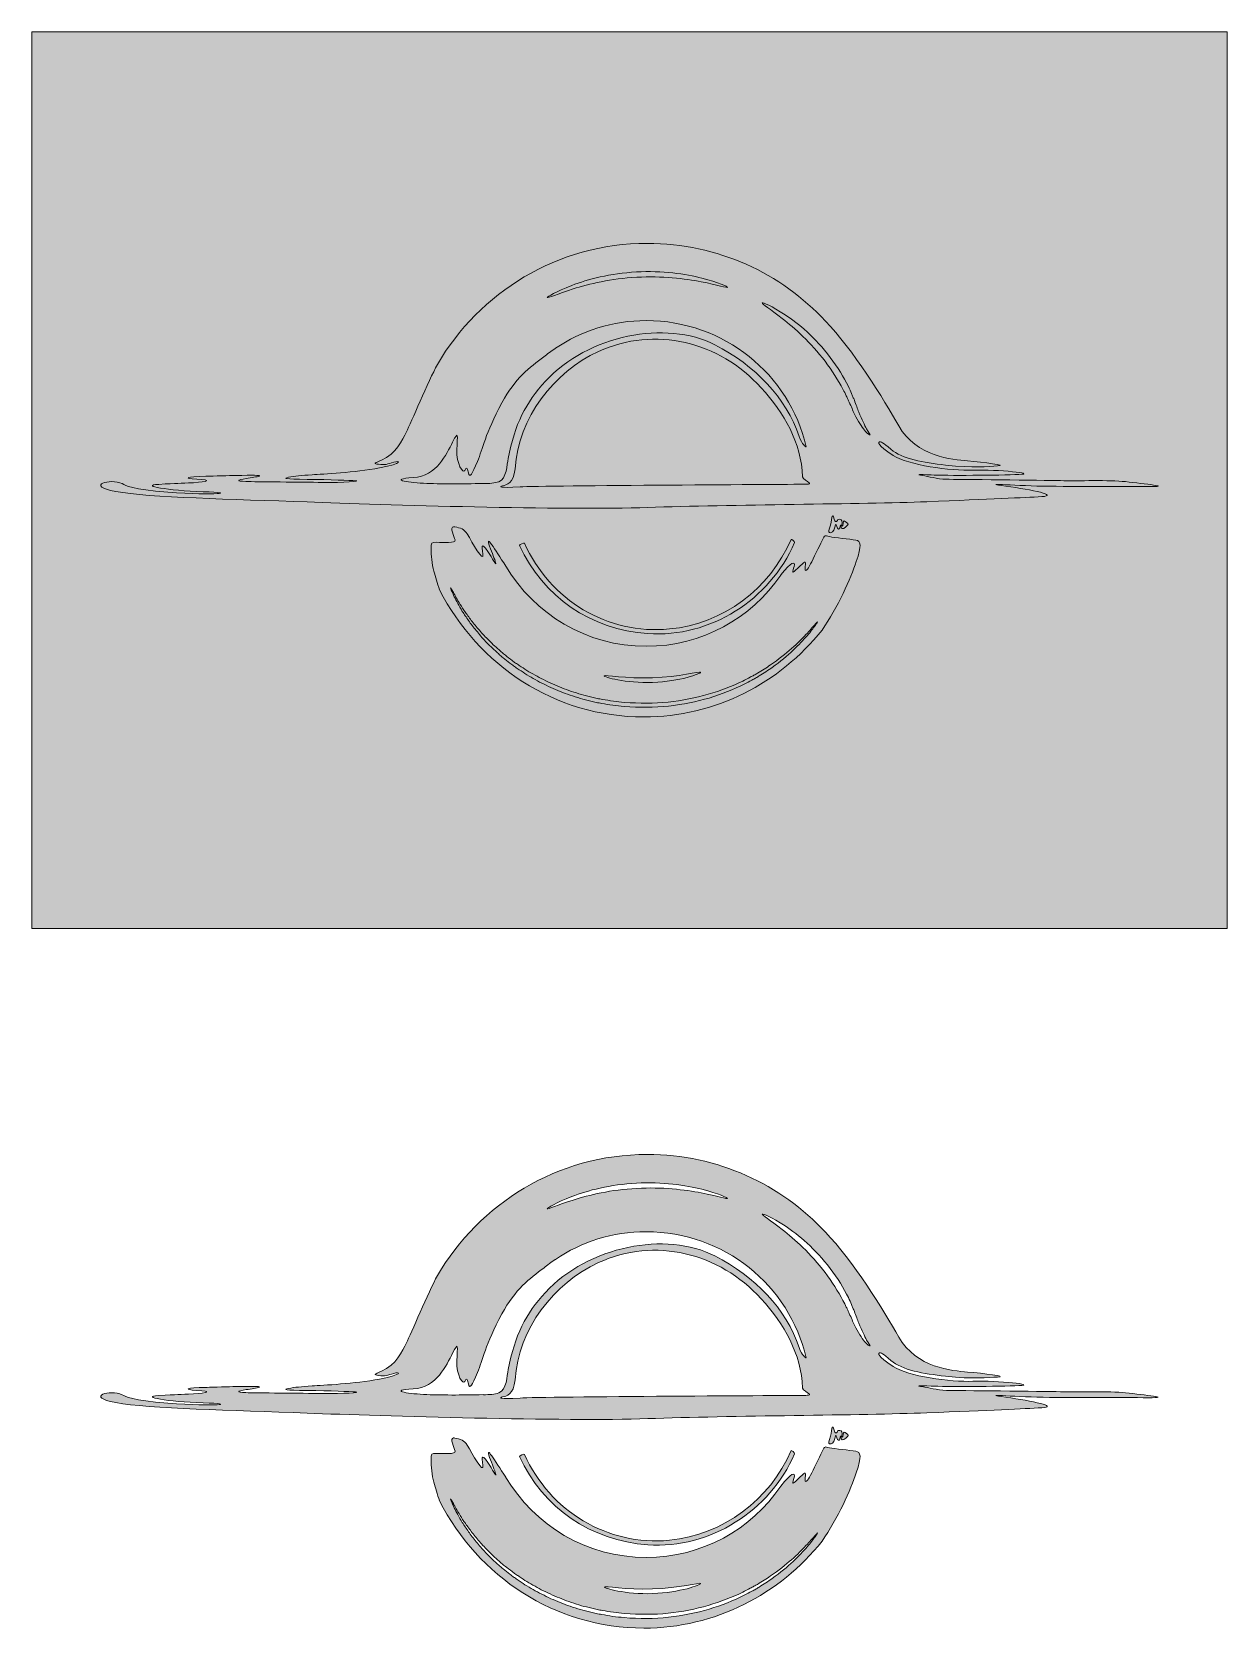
# Model space of a CAD drawing. Header units: inches. Extents: x 0 to 8, y -10.7 to 0.
import ezdxf

# ---------------------------------------------------------------- set-up
doc = ezdxf.new("R2010")
doc.units = ezdxf.units.IN
doc.header["$MEASUREMENT"] = 0
doc.layers.add('Layer 2', color=7, linetype='Continuous')
doc.layers.add('Layer 3', color=7, linetype='Continuous')

# ---------------------------------------------------------------- blocks, each defined once
blk = doc.blocks.new('block 2')
at = {"layer": 'Layer 2', "lineweight": 0}
for points, knots in [([(5.514, -3.401), (5.477, -3.394), (5.371, -3.385), (5.338, -3.378), (5.306, -3.372), (5.308, -3.362), (5.289, -3.404), (5.269, -3.446), (5.229, -3.526), (5.212, -3.561), (5.194, -3.597), (5.17, -3.629), (5.176, -3.579), (5.183, -3.529), (5.173, -3.544), (5.127, -3.589), (5.08, -3.634), (5.094, -3.614), (5.102, -3.577), (5.11, -3.54), (5.085, -3.542), (5.014, -3.634), (5.014, -3.635), (5.013, -3.636), (5.012, -3.636), (4.816, -3.924), (4.486, -4.112), (4.112, -4.112), (3.712, -4.112), (3.363, -3.897), (3.173, -3.576), (3.173, -3.575), (3.173, -3.575), (3.172, -3.575), (3.096, -3.462), (3.033, -3.352), (3.064, -3.442), (3.096, -3.533), (3.136, -3.616), (3.073, -3.511), (3.009, -3.406), (3.009, -3.432), (3.018, -3.496), (3.026, -3.56), (2.947, -3.416), (2.914, -3.36), (2.895, -3.329), (2.867, -3.318), (2.831, -3.313), (2.831, -3.313), (2.831, -3.313), (2.83, -3.313), (2.828, -3.312), (2.825, -3.312), (2.822, -3.312), (2.794, -3.313), (2.826, -3.378), (2.832, -3.4), (2.838, -3.423), (2.753, -3.417), (2.711, -3.416), (2.669, -3.415), (2.674, -3.417), (2.672, -3.459), (2.671, -3.5), (2.678, -3.562), (2.69, -3.609), (2.701, -3.647), (2.714, -3.69), (2.729, -3.734), (2.986, -4.239), (3.502, -4.585), (4.095, -4.585), (4.576, -4.585), (5.006, -4.358), (5.289, -4.003), (5.289, -4.003), (5.289, -4.003), (5.289, -4.003), (5.394, -3.853), (5.483, -3.654), (5.518, -3.545), (5.554, -3.436), (5.55, -3.407), (5.514, -3.401)], [0, 0, 0, 0, 1, 1, 1, 2, 2, 2, 3, 3, 3, 4, 4, 4, 5, 5, 5, 6, 6, 6, 7, 7, 7, 8, 8, 8, 9, 9, 9, 10, 10, 10, 11, 11, 11, 12, 12, 12, 13, 13, 13, 14, 14, 14, 15, 15, 15, 16, 16, 16, 17, 17, 17, 18, 18, 18, 19, 19, 19, 20, 20, 20, 21, 21, 21, 22, 22, 22, 23, 23, 23, 24, 24, 24, 25, 25, 25, 26, 26, 26, 27, 27, 27, 28, 28, 28, 28]), ([(5.242, -3.973), (5.231, -3.989), (5.214, -4.013), (5.189, -4.041), (5.141, -4.097), (5.065, -4.175), (4.955, -4.253), (4.942, -4.262), (4.928, -4.272), (4.913, -4.282), (4.898, -4.291), (4.883, -4.3), (4.867, -4.31), (4.86, -4.315), (4.852, -4.32), (4.844, -4.325), (4.836, -4.329), (4.827, -4.333), (4.819, -4.338), (4.802, -4.347), (4.785, -4.356), (4.768, -4.365), (4.697, -4.4), (4.619, -4.432), (4.534, -4.458), (4.449, -4.482), (4.358, -4.501), (4.262, -4.512), (4.166, -4.523), (4.066, -4.522), (3.964, -4.515), (3.939, -4.512), (3.913, -4.509), (3.888, -4.507), (3.863, -4.503), (3.839, -4.498), (3.814, -4.494), (3.802, -4.492), (3.79, -4.49), (3.777, -4.488), (3.765, -4.485), (3.753, -4.482), (3.742, -4.479), (3.718, -4.473), (3.694, -4.467), (3.671, -4.461), (3.625, -4.445), (3.579, -4.433), (3.537, -4.414), (3.515, -4.405), (3.494, -4.397), (3.473, -4.388), (3.453, -4.378), (3.433, -4.368), (3.413, -4.358), (3.393, -4.349), (3.374, -4.338), (3.355, -4.327), (3.337, -4.316), (3.318, -4.306), (3.3, -4.295), (3.283, -4.283), (3.266, -4.271), (3.249, -4.26), (3.24, -4.254), (3.232, -4.249), (3.224, -4.243), (3.216, -4.237), (3.208, -4.231), (3.2, -4.225), (3.185, -4.213), (3.169, -4.201), (3.154, -4.189), (3.147, -4.183), (3.14, -4.177), (3.133, -4.171), (3.126, -4.164), (3.119, -4.158), (3.112, -4.152), (3.099, -4.14), (3.086, -4.128), (3.073, -4.116), (3.061, -4.103), (3.049, -4.091), (3.037, -4.079), (3.026, -4.067), (3.015, -4.055), (3.004, -4.043), (2.994, -4.031), (2.984, -4.019), (2.974, -4.007), (2.965, -3.995), (2.955, -3.984), (2.946, -3.973), (2.938, -3.962), (2.93, -3.95), (2.923, -3.94), (2.915, -3.929), (2.908, -3.918), (2.901, -3.908), (2.894, -3.898), (2.887, -3.888), (2.881, -3.878), (2.87, -3.859), (2.859, -3.841), (2.85, -3.825), (2.84, -3.809), (2.834, -3.793), (2.827, -3.78), (2.821, -3.767), (2.816, -3.756), (2.812, -3.748), (2.804, -3.73), (2.8, -3.72), (2.801, -3.72), (2.802, -3.719), (2.808, -3.728), (2.817, -3.745), (2.822, -3.754), (2.828, -3.764), (2.835, -3.777), (2.842, -3.789), (2.849, -3.804), (2.859, -3.819), (2.869, -3.835), (2.88, -3.852), (2.892, -3.871), (2.898, -3.881), (2.905, -3.89), (2.913, -3.9), (2.92, -3.91), (2.927, -3.92), (2.935, -3.93), (2.943, -3.941), (2.951, -3.952), (2.96, -3.963), (2.969, -3.974), (2.978, -3.984), (2.988, -3.996), (2.997, -4.007), (3.007, -4.019), (3.018, -4.031), (3.029, -4.042), (3.04, -4.053), (3.051, -4.065), (3.063, -4.077), (3.075, -4.089), (3.087, -4.101), (3.1, -4.112), (3.113, -4.124), (3.127, -4.136), (3.133, -4.142), (3.14, -4.148), (3.147, -4.154), (3.154, -4.16), (3.161, -4.166), (3.169, -4.172), (3.183, -4.183), (3.199, -4.194), (3.214, -4.206), (3.222, -4.212), (3.229, -4.218), (3.237, -4.224), (3.246, -4.229), (3.254, -4.235), (3.262, -4.24), (3.279, -4.251), (3.296, -4.262), (3.313, -4.274), (3.331, -4.285), (3.349, -4.294), (3.368, -4.305), (3.386, -4.315), (3.404, -4.326), (3.424, -4.335), (3.444, -4.345), (3.464, -4.354), (3.484, -4.364), (3.504, -4.373), (3.526, -4.381), (3.547, -4.389), (3.588, -4.408), (3.633, -4.42), (3.678, -4.435), (3.701, -4.441), (3.725, -4.446), (3.748, -4.452), (3.76, -4.455), (3.771, -4.458), (3.783, -4.461), (3.795, -4.463), (3.807, -4.465), (3.819, -4.467), (3.843, -4.471), (3.867, -4.476), (3.892, -4.479), (3.917, -4.482), (3.941, -4.484), (3.966, -4.487), (4.066, -4.494), (4.165, -4.496), (4.259, -4.485), (4.353, -4.475), (4.443, -4.457), (4.527, -4.433), (4.61, -4.408), (4.688, -4.378), (4.758, -4.345), (4.775, -4.336), (4.792, -4.327), (4.808, -4.318), (4.817, -4.314), (4.825, -4.31), (4.833, -4.305), (4.841, -4.301), (4.849, -4.296), (4.857, -4.292), (4.872, -4.282), (4.887, -4.273), (4.902, -4.265), (4.916, -4.255), (4.93, -4.246), (4.944, -4.236), (5.053, -4.162), (5.131, -4.087), (5.181, -4.033), (5.207, -4.007), (5.225, -3.984), (5.238, -3.97), (5.251, -3.955), (5.258, -3.948), (5.259, -3.948), (5.26, -3.949), (5.254, -3.957), (5.242, -3.973)], [0, 0, 0, 0, 1, 1, 1, 2, 2, 2, 3, 3, 3, 4, 4, 4, 5, 5, 5, 6, 6, 6, 7, 7, 7, 8, 8, 8, 9, 9, 9, 10, 10, 10, 11, 11, 11, 12, 12, 12, 13, 13, 13, 14, 14, 14, 15, 15, 15, 16, 16, 16, 17, 17, 17, 18, 18, 18, 19, 19, 19, 20, 20, 20, 21, 21, 21, 22, 22, 22, 23, 23, 23, 24, 24, 24, 25, 25, 25, 26, 26, 26, 27, 27, 27, 28, 28, 28, 29, 29, 29, 30, 30, 30, 31, 31, 31, 32, 32, 32, 33, 33, 33, 34, 34, 34, 35, 35, 35, 36, 36, 36, 37, 37, 37, 38, 38, 38, 39, 39, 39, 40, 40, 40, 41, 41, 41, 42, 42, 42, 43, 43, 43, 44, 44, 44, 45, 45, 45, 46, 46, 46, 47, 47, 47, 48, 48, 48, 49, 49, 49, 50, 50, 50, 51, 51, 51, 52, 52, 52, 53, 53, 53, 54, 54, 54, 55, 55, 55, 56, 56, 56, 57, 57, 57, 58, 58, 58, 59, 59, 59, 60, 60, 60, 61, 61, 61, 62, 62, 62, 63, 63, 63, 64, 64, 64, 65, 65, 65, 66, 66, 66, 67, 67, 67, 68, 68, 68, 69, 69, 69, 70, 70, 70, 71, 71, 71, 72, 72, 72, 73, 73, 73, 74, 74, 74, 75, 75, 75, 76, 76, 76, 77, 77, 77, 78, 78, 78, 78]), ([(4.154, -4.323), (4.332, -4.317), (4.473, -4.278), (4.476, -4.286), (4.477, -4.29), (4.443, -4.305), (4.385, -4.321), (4.328, -4.336), (4.246, -4.35), (4.155, -4.354), (4.064, -4.357), (3.981, -4.348), (3.923, -4.337), (3.864, -4.326), (3.829, -4.313), (3.83, -4.31), (3.832, -4.3), (3.975, -4.33), (4.154, -4.323)], [0, 0, 0, 0, 1, 1, 1, 2, 2, 2, 3, 3, 3, 4, 4, 4, 5, 5, 5, 6, 6, 6, 6])]:
    blk.add_open_spline(points, degree=3, knots=knots, dxfattribs=at)
blk = doc.blocks.new('block 3')
at = {"layer": 'Layer 2', "lineweight": 0}
for points, knots in [([(7.32, -3.01), (7.211, -2.997), (7.002, -3.007), (6.884, -3.003), (6.766, -3), (6.187, -2.995), (6.122, -2.994), (6.057, -2.992), (6.002, -2.975), (5.96, -2.969), (5.918, -2.963), (5.931, -2.96), (6.019, -2.965), (6.107, -2.97), (6.477, -2.968), (6.606, -2.962), (6.734, -2.956), (6.467, -2.928), (6.299, -2.933), (6.149, -2.938), (5.864, -2.9), (5.764, -2.834), (5.655, -2.763), (5.665, -2.745), (5.673, -2.743), (5.681, -2.74), (5.697, -2.748), (5.749, -2.793), (5.826, -2.859), (5.966, -2.882), (6.115, -2.899), (6.302, -2.92), (6.4, -2.908), (6.463, -2.905), (6.54, -2.901), (6.367, -2.88), (6.262, -2.871), (6.164, -2.863), (5.919, -2.844), (5.803, -2.637), (5.705, -2.462), (5.491, -2.119), (5.312, -1.936), (5.312, -1.935), (5.311, -1.935), (5.311, -1.935), (5.016, -1.616), (4.591, -1.415), (4.119, -1.415), (3.515, -1.415), (2.995, -1.745), (2.714, -2.226), (2.655, -2.334), (2.535, -2.62), (2.507, -2.676), (2.478, -2.732), (2.439, -2.823), (2.34, -2.866), (2.293, -2.887), (2.283, -2.889), (2.321, -2.894), (2.362, -2.9), (2.381, -2.893), (2.422, -2.88), (2.462, -2.867), (2.495, -2.886), (2.327, -2.918), (2.159, -2.95), (1.949, -2.959), (1.876, -2.964), (1.802, -2.969), (1.758, -2.973), (1.717, -2.981), (1.684, -2.987), (1.686, -2.994), (1.843, -2.995), (2.001, -2.996), (2.126, -3.002), (2.167, -3.004), (2.208, -3.007), (2.087, -3.018), (1.944, -3.015), (1.807, -3.013), (1.5, -3.011), (1.432, -3.009), (1.364, -3.006), (1.371, -2.999), (1.435, -2.989), (1.498, -2.979), (1.61, -2.963), (1.406, -2.968), (1.385, -2.968), (1.365, -2.969), (1.345, -2.969), (1.296, -2.97), (1.173, -2.974), (1.164, -2.974), (1.029, -2.976), (1.008, -2.989), (1.104, -2.994), (1.21, -2.999), (1.178, -3.011), (1.081, -3.017), (0.986, -3.023), (0.978, -3.02), (0.849, -3.028), (0.719, -3.036), (0.909, -3.07), (1.146, -3.077), (1.382, -3.084), (1.237, -3.104), (0.909, -3.08), (0.666, -3.061), (0.629, -3.036), (0.604, -3.023), (0.527, -2.984), (0.35, -3.037), (0.562, -3.076), (0.785, -3.117), (1.343, -3.127), (1.842, -3.146), (2.342, -3.166), (3.572, -3.202), (4.122, -3.183), (4.673, -3.163), (5.563, -3.161), (5.99, -3.144), (6.417, -3.127), (6.64, -3.117), (6.759, -3.11), (6.878, -3.103), (6.696, -3.064), (6.519, -3.04), (6.342, -3.015), (6.552, -3.036), (6.768, -3.04), (6.994, -3.044), (7.304, -3.041), (7.47, -3.043), (7.644, -3.044), (7.447, -3.025), (7.32, -3.01)], [0, 0, 0, 0, 1, 1, 1, 2, 2, 2, 3, 3, 3, 4, 4, 4, 5, 5, 5, 6, 6, 6, 7, 7, 7, 8, 8, 8, 9, 9, 9, 10, 10, 10, 11, 11, 11, 12, 12, 12, 13, 13, 13, 14, 14, 14, 15, 15, 15, 16, 16, 16, 17, 17, 17, 18, 18, 18, 19, 19, 19, 20, 20, 20, 21, 21, 21, 22, 22, 22, 23, 23, 23, 24, 24, 24, 25, 25, 25, 26, 26, 26, 27, 27, 27, 28, 28, 28, 29, 29, 29, 30, 30, 30, 31, 31, 31, 32, 32, 32, 33, 33, 33, 34, 34, 34, 35, 35, 35, 36, 36, 36, 37, 37, 37, 38, 38, 38, 39, 39, 39, 40, 40, 40, 41, 41, 41, 42, 42, 42, 43, 43, 43, 44, 44, 44, 45, 45, 45, 46, 46, 46, 47, 47, 47, 47]), ([(3.614, -1.697), (3.667, -1.676), (3.731, -1.656), (3.804, -1.64), (3.877, -1.623), (3.959, -1.612), (4.046, -1.606), (4.219, -1.597), (4.376, -1.62), (4.485, -1.648), (4.595, -1.676), (4.659, -1.706), (4.657, -1.71), (4.655, -1.715), (4.589, -1.694), (4.48, -1.672), (4.371, -1.651), (4.217, -1.632), (4.048, -1.642), (3.878, -1.651), (3.728, -1.686), (3.622, -1.72), (3.516, -1.754), (3.453, -1.783), (3.45, -1.778), (3.448, -1.774), (3.508, -1.737), (3.614, -1.697)], [0, 0, 0, 0, 1, 1, 1, 2, 2, 2, 3, 3, 3, 4, 4, 4, 5, 5, 5, 6, 6, 6, 7, 7, 7, 8, 8, 8, 9, 9, 9, 9]), ([(5.61, -2.696), (5.609, -2.697), (5.605, -2.696), (5.598, -2.691), (5.591, -2.686), (5.583, -2.678), (5.573, -2.666), (5.554, -2.643), (5.531, -2.606), (5.507, -2.558), (5.495, -2.534), (5.484, -2.507), (5.471, -2.479), (5.468, -2.472), (5.465, -2.465), (5.462, -2.458), (5.458, -2.451), (5.455, -2.444), (5.451, -2.436), (5.444, -2.422), (5.437, -2.407), (5.429, -2.392), (5.396, -2.331), (5.356, -2.267), (5.309, -2.204), (5.261, -2.142), (5.21, -2.086), (5.161, -2.038), (5.112, -1.99), (5.064, -1.951), (5.023, -1.918), (4.941, -1.854), (4.885, -1.82), (4.889, -1.814), (4.891, -1.809), (4.952, -1.834), (5.041, -1.893), (5.086, -1.923), (5.137, -1.96), (5.189, -2.008), (5.241, -2.056), (5.294, -2.113), (5.344, -2.178), (5.393, -2.243), (5.434, -2.31), (5.465, -2.373), (5.473, -2.389), (5.48, -2.405), (5.486, -2.42), (5.49, -2.428), (5.493, -2.435), (5.496, -2.443), (5.499, -2.45), (5.502, -2.458), (5.505, -2.465), (5.517, -2.495), (5.526, -2.521), (5.535, -2.545), (5.555, -2.594), (5.573, -2.631), (5.587, -2.657), (5.601, -2.682), (5.612, -2.693), (5.61, -2.696)], [0, 0, 0, 0, 1, 1, 1, 2, 2, 2, 3, 3, 3, 4, 4, 4, 5, 5, 5, 6, 6, 6, 7, 7, 7, 8, 8, 8, 9, 9, 9, 10, 10, 10, 11, 11, 11, 12, 12, 12, 13, 13, 13, 14, 14, 14, 15, 15, 15, 16, 16, 16, 17, 17, 17, 18, 18, 18, 19, 19, 19, 20, 20, 20, 21, 21, 21, 21]), ([(3.022, -3.023), (3.022, -3.023), (3.022, -3.022), (3.022, -3.022), (2.874, -3.026), (2.738, -3.026), (2.621, -3.021), (2.505, -3.015), (2.388, -2.994), (2.551, -2.983), (2.713, -2.973), (2.773, -2.827), (2.816, -2.745), (2.859, -2.663), (2.847, -2.697), (2.844, -2.796), (2.842, -2.895), (2.885, -2.958), (2.897, -2.935), (2.909, -2.912), (2.914, -2.911), (2.922, -2.95), (2.93, -2.989), (2.946, -2.962), (2.982, -2.875), (3.019, -2.788), (3.032, -2.692), (3.146, -2.482), (3.236, -2.317), (3.331, -2.245), (3.426, -2.175), (3.451, -2.155), (3.476, -2.136), (3.503, -2.118), (3.503, -2.118), (3.504, -2.118), (3.505, -2.117), (3.505, -2.117), (3.505, -2.117), (3.505, -2.117), (3.678, -2), (3.887, -1.932), (4.112, -1.932), (4.631, -1.932), (5.072, -2.291), (5.182, -2.777), (5.182, -2.777), (5.155, -2.763), (5.136, -2.707), (5.049, -2.449), (4.839, -2.231), (4.572, -2.094), (4.246, -1.926), (3.722, -2.029), (3.437, -2.338), (3.305, -2.481), (3.232, -2.625), (3.188, -2.854), (3.179, -2.896), (3.179, -2.99), (3.125, -3.011), (3.1, -3.02), (3.062, -3.023), (3.022, -3.023)], [0, 0, 0, 0, 1, 1, 1, 2, 2, 2, 3, 3, 3, 4, 4, 4, 5, 5, 5, 6, 6, 6, 7, 7, 7, 8, 8, 8, 9, 9, 9, 10, 10, 10, 11, 11, 11, 12, 12, 12, 13, 13, 13, 14, 14, 14, 15, 15, 15, 16, 16, 16, 17, 17, 17, 18, 18, 18, 19, 19, 19, 20, 20, 20, 21, 21, 21, 21]), ([(5.19, -3.027), (5.145, -3.028), (3.415, -3.036), (3.268, -3.045), (3.121, -3.053), (3.127, -3.044), (3.15, -3.038), (3.174, -3.033), (3.226, -3.022), (3.234, -2.924), (3.254, -2.583), (3.496, -2.275), (3.792, -2.139), (4.169, -1.966), (4.6, -2.072), (4.881, -2.381), (5.036, -2.551), (5.149, -2.749), (5.159, -2.978), (5.16, -2.993), (5.192, -3.008), (5.202, -3.018), (5.202, -3.019), (5.202, -3.019), (5.202, -3.02), (5.203, -3.02), (5.203, -3.02), (5.204, -3.02), (5.206, -3.024), (5.203, -3.026), (5.19, -3.027)], [0, 0, 0, 0, 1, 1, 1, 2, 2, 2, 3, 3, 3, 4, 4, 4, 5, 5, 5, 6, 6, 6, 7, 7, 7, 8, 8, 8, 9, 9, 9, 10, 10, 10, 10])]:
    blk.add_open_spline(points, degree=3, knots=knots, dxfattribs=at)
blk = doc.blocks.new('block 4')
at = {"layer": 'Layer 3', "lineweight": 0}
for points, knots in [([(5.514, -9.499), (5.477, -9.492), (5.371, -9.483), (5.338, -9.476), (5.306, -9.47), (5.308, -9.46), (5.289, -9.502), (5.269, -9.544), (5.229, -9.624), (5.212, -9.659), (5.194, -9.695), (5.17, -9.727), (5.176, -9.677), (5.183, -9.627), (5.173, -9.642), (5.127, -9.687), (5.08, -9.732), (5.094, -9.712), (5.102, -9.675), (5.11, -9.639), (5.085, -9.64), (5.014, -9.732), (5.014, -9.733), (5.013, -9.734), (5.012, -9.734), (4.816, -10.022), (4.486, -10.21), (4.112, -10.21), (3.712, -10.21), (3.363, -9.995), (3.173, -9.674), (3.173, -9.673), (3.173, -9.673), (3.172, -9.673), (3.096, -9.56), (3.033, -9.45), (3.064, -9.54), (3.096, -9.631), (3.136, -9.715), (3.073, -9.609), (3.009, -9.504), (3.009, -9.53), (3.018, -9.594), (3.026, -9.658), (2.947, -9.514), (2.914, -9.458), (2.895, -9.427), (2.867, -9.416), (2.831, -9.411), (2.831, -9.411), (2.831, -9.411), (2.83, -9.411), (2.828, -9.41), (2.825, -9.41), (2.822, -9.41), (2.794, -9.411), (2.826, -9.476), (2.832, -9.498), (2.838, -9.521), (2.753, -9.515), (2.711, -9.514), (2.669, -9.513), (2.674, -9.515), (2.672, -9.557), (2.671, -9.598), (2.678, -9.66), (2.69, -9.707), (2.701, -9.745), (2.714, -9.788), (2.729, -9.832), (2.986, -10.337), (3.502, -10.683), (4.095, -10.683), (4.576, -10.683), (5.006, -10.456), (5.289, -10.101), (5.289, -10.101), (5.289, -10.101), (5.289, -10.101), (5.394, -9.951), (5.483, -9.753), (5.518, -9.643), (5.554, -9.534), (5.55, -9.505), (5.514, -9.499)], [0, 0, 0, 0, 1, 1, 1, 2, 2, 2, 3, 3, 3, 4, 4, 4, 5, 5, 5, 6, 6, 6, 7, 7, 7, 8, 8, 8, 9, 9, 9, 10, 10, 10, 11, 11, 11, 12, 12, 12, 13, 13, 13, 14, 14, 14, 15, 15, 15, 16, 16, 16, 17, 17, 17, 18, 18, 18, 19, 19, 19, 20, 20, 20, 21, 21, 21, 22, 22, 22, 23, 23, 23, 24, 24, 24, 25, 25, 25, 26, 26, 26, 27, 27, 27, 28, 28, 28, 28]), ([(5.242, -10.071), (5.231, -10.087), (5.214, -10.111), (5.189, -10.139), (5.141, -10.195), (5.065, -10.273), (4.955, -10.351), (4.942, -10.36), (4.928, -10.37), (4.913, -10.38), (4.898, -10.389), (4.883, -10.399), (4.867, -10.408), (4.86, -10.413), (4.852, -10.418), (4.844, -10.423), (4.836, -10.427), (4.827, -10.431), (4.819, -10.436), (4.802, -10.445), (4.785, -10.454), (4.768, -10.463), (4.697, -10.498), (4.619, -10.53), (4.534, -10.556), (4.449, -10.58), (4.358, -10.599), (4.262, -10.61), (4.166, -10.622), (4.066, -10.62), (3.964, -10.613), (3.939, -10.61), (3.913, -10.607), (3.888, -10.605), (3.863, -10.601), (3.839, -10.596), (3.814, -10.592), (3.802, -10.59), (3.79, -10.588), (3.777, -10.586), (3.765, -10.583), (3.753, -10.58), (3.742, -10.577), (3.718, -10.571), (3.694, -10.565), (3.671, -10.559), (3.625, -10.543), (3.579, -10.531), (3.537, -10.512), (3.515, -10.503), (3.494, -10.495), (3.473, -10.486), (3.453, -10.476), (3.433, -10.466), (3.413, -10.456), (3.393, -10.447), (3.374, -10.436), (3.355, -10.425), (3.337, -10.414), (3.318, -10.404), (3.3, -10.393), (3.283, -10.381), (3.266, -10.369), (3.249, -10.358), (3.24, -10.352), (3.232, -10.347), (3.224, -10.341), (3.216, -10.335), (3.208, -10.329), (3.2, -10.323), (3.185, -10.311), (3.169, -10.299), (3.154, -10.287), (3.147, -10.281), (3.14, -10.275), (3.133, -10.269), (3.126, -10.262), (3.119, -10.256), (3.112, -10.25), (3.099, -10.238), (3.086, -10.226), (3.073, -10.214), (3.061, -10.201), (3.049, -10.189), (3.037, -10.177), (3.026, -10.165), (3.015, -10.153), (3.004, -10.141), (2.994, -10.129), (2.984, -10.117), (2.974, -10.105), (2.965, -10.093), (2.955, -10.082), (2.946, -10.071), (2.938, -10.06), (2.93, -10.048), (2.923, -10.038), (2.915, -10.027), (2.908, -10.016), (2.901, -10.006), (2.894, -9.996), (2.887, -9.986), (2.881, -9.976), (2.87, -9.957), (2.859, -9.939), (2.85, -9.923), (2.84, -9.907), (2.834, -9.891), (2.827, -9.878), (2.821, -9.865), (2.816, -9.854), (2.812, -9.846), (2.804, -9.828), (2.8, -9.818), (2.801, -9.818), (2.802, -9.817), (2.808, -9.826), (2.817, -9.843), (2.822, -9.852), (2.828, -9.862), (2.835, -9.875), (2.842, -9.887), (2.849, -9.902), (2.859, -9.917), (2.869, -9.933), (2.88, -9.95), (2.892, -9.969), (2.898, -9.979), (2.905, -9.988), (2.913, -9.998), (2.92, -10.008), (2.927, -10.018), (2.935, -10.028), (2.943, -10.039), (2.951, -10.05), (2.96, -10.061), (2.969, -10.072), (2.978, -10.083), (2.988, -10.094), (2.997, -10.105), (3.007, -10.117), (3.018, -10.129), (3.029, -10.14), (3.04, -10.151), (3.051, -10.163), (3.063, -10.175), (3.075, -10.187), (3.087, -10.199), (3.1, -10.21), (3.113, -10.222), (3.127, -10.234), (3.133, -10.24), (3.14, -10.246), (3.147, -10.252), (3.154, -10.258), (3.161, -10.264), (3.169, -10.27), (3.183, -10.281), (3.199, -10.292), (3.214, -10.304), (3.222, -10.31), (3.229, -10.316), (3.237, -10.322), (3.246, -10.327), (3.254, -10.333), (3.262, -10.338), (3.279, -10.349), (3.296, -10.361), (3.313, -10.372), (3.331, -10.383), (3.349, -10.392), (3.368, -10.403), (3.386, -10.413), (3.404, -10.424), (3.424, -10.433), (3.444, -10.443), (3.464, -10.452), (3.484, -10.462), (3.504, -10.471), (3.526, -10.479), (3.547, -10.487), (3.588, -10.506), (3.633, -10.518), (3.678, -10.533), (3.701, -10.539), (3.725, -10.544), (3.748, -10.55), (3.76, -10.553), (3.771, -10.556), (3.783, -10.559), (3.795, -10.561), (3.807, -10.563), (3.819, -10.565), (3.843, -10.569), (3.867, -10.574), (3.892, -10.577), (3.917, -10.58), (3.941, -10.582), (3.966, -10.585), (4.066, -10.592), (4.165, -10.594), (4.259, -10.583), (4.353, -10.573), (4.443, -10.555), (4.527, -10.531), (4.61, -10.506), (4.688, -10.476), (4.758, -10.443), (4.775, -10.434), (4.792, -10.425), (4.808, -10.416), (4.817, -10.412), (4.825, -10.408), (4.833, -10.403), (4.841, -10.399), (4.849, -10.394), (4.857, -10.39), (4.872, -10.38), (4.887, -10.371), (4.902, -10.363), (4.916, -10.353), (4.93, -10.344), (4.944, -10.334), (5.053, -10.26), (5.131, -10.185), (5.181, -10.131), (5.207, -10.105), (5.225, -10.082), (5.238, -10.068), (5.251, -10.053), (5.258, -10.046), (5.259, -10.046), (5.26, -10.047), (5.254, -10.055), (5.242, -10.071)], [0, 0, 0, 0, 1, 1, 1, 2, 2, 2, 3, 3, 3, 4, 4, 4, 5, 5, 5, 6, 6, 6, 7, 7, 7, 8, 8, 8, 9, 9, 9, 10, 10, 10, 11, 11, 11, 12, 12, 12, 13, 13, 13, 14, 14, 14, 15, 15, 15, 16, 16, 16, 17, 17, 17, 18, 18, 18, 19, 19, 19, 20, 20, 20, 21, 21, 21, 22, 22, 22, 23, 23, 23, 24, 24, 24, 25, 25, 25, 26, 26, 26, 27, 27, 27, 28, 28, 28, 29, 29, 29, 30, 30, 30, 31, 31, 31, 32, 32, 32, 33, 33, 33, 34, 34, 34, 35, 35, 35, 36, 36, 36, 37, 37, 37, 38, 38, 38, 39, 39, 39, 40, 40, 40, 41, 41, 41, 42, 42, 42, 43, 43, 43, 44, 44, 44, 45, 45, 45, 46, 46, 46, 47, 47, 47, 48, 48, 48, 49, 49, 49, 50, 50, 50, 51, 51, 51, 52, 52, 52, 53, 53, 53, 54, 54, 54, 55, 55, 55, 56, 56, 56, 57, 57, 57, 58, 58, 58, 59, 59, 59, 60, 60, 60, 61, 61, 61, 62, 62, 62, 63, 63, 63, 64, 64, 64, 65, 65, 65, 66, 66, 66, 67, 67, 67, 68, 68, 68, 69, 69, 69, 70, 70, 70, 71, 71, 71, 72, 72, 72, 73, 73, 73, 74, 74, 74, 75, 75, 75, 76, 76, 76, 77, 77, 77, 78, 78, 78, 78]), ([(4.154, -10.421), (4.332, -10.415), (4.473, -10.376), (4.476, -10.384), (4.477, -10.388), (4.443, -10.403), (4.385, -10.419), (4.328, -10.434), (4.246, -10.448), (4.155, -10.452), (4.064, -10.455), (3.981, -10.446), (3.923, -10.435), (3.864, -10.424), (3.829, -10.411), (3.83, -10.408), (3.832, -10.399), (3.975, -10.428), (4.154, -10.421)], [0, 0, 0, 0, 1, 1, 1, 2, 2, 2, 3, 3, 3, 4, 4, 4, 5, 5, 5, 6, 6, 6, 6])]:
    blk.add_open_spline(points, degree=3, knots=knots, dxfattribs=at)
blk = doc.blocks.new('block 5')
at = {"layer": 'Layer 3', "lineweight": 0}
for points, knots in [([(7.32, -9.108), (7.211, -9.095), (7.002, -9.105), (6.884, -9.101), (6.766, -9.098), (6.187, -9.093), (6.122, -9.092), (6.057, -9.09), (6.002, -9.073), (5.96, -9.067), (5.918, -9.061), (5.931, -9.058), (6.019, -9.063), (6.107, -9.068), (6.477, -9.066), (6.606, -9.06), (6.734, -9.054), (6.467, -9.026), (6.299, -9.031), (6.149, -9.036), (5.864, -8.998), (5.764, -8.932), (5.655, -8.861), (5.665, -8.843), (5.673, -8.841), (5.681, -8.838), (5.697, -8.846), (5.749, -8.891), (5.826, -8.957), (5.966, -8.98), (6.115, -8.997), (6.302, -9.018), (6.4, -9.006), (6.463, -9.003), (6.54, -8.999), (6.367, -8.978), (6.262, -8.969), (6.164, -8.961), (5.919, -8.942), (5.803, -8.735), (5.705, -8.56), (5.491, -8.217), (5.312, -8.034), (5.312, -8.033), (5.311, -8.033), (5.311, -8.033), (5.016, -7.714), (4.591, -7.513), (4.119, -7.513), (3.515, -7.513), (2.995, -7.843), (2.714, -8.324), (2.655, -8.432), (2.535, -8.718), (2.507, -8.774), (2.478, -8.83), (2.439, -8.921), (2.34, -8.964), (2.293, -8.985), (2.283, -8.987), (2.321, -8.992), (2.362, -8.998), (2.381, -8.991), (2.422, -8.978), (2.462, -8.965), (2.495, -8.984), (2.327, -9.016), (2.159, -9.048), (1.949, -9.057), (1.876, -9.062), (1.802, -9.067), (1.758, -9.071), (1.717, -9.079), (1.684, -9.085), (1.686, -9.092), (1.843, -9.093), (2.001, -9.094), (2.126, -9.1), (2.167, -9.102), (2.208, -9.105), (2.087, -9.116), (1.944, -9.113), (1.807, -9.111), (1.5, -9.109), (1.432, -9.107), (1.364, -9.104), (1.371, -9.097), (1.435, -9.087), (1.498, -9.077), (1.61, -9.061), (1.406, -9.066), (1.385, -9.066), (1.365, -9.067), (1.345, -9.067), (1.296, -9.068), (1.173, -9.072), (1.164, -9.072), (1.029, -9.074), (1.008, -9.087), (1.104, -9.092), (1.21, -9.097), (1.178, -9.109), (1.081, -9.115), (0.986, -9.121), (0.978, -9.118), (0.849, -9.126), (0.719, -9.134), (0.909, -9.168), (1.146, -9.175), (1.382, -9.182), (1.237, -9.202), (0.909, -9.178), (0.666, -9.159), (0.629, -9.134), (0.604, -9.121), (0.527, -9.082), (0.35, -9.135), (0.562, -9.174), (0.785, -9.215), (1.343, -9.225), (1.842, -9.244), (2.342, -9.264), (3.572, -9.3), (4.122, -9.281), (4.673, -9.261), (5.563, -9.259), (5.99, -9.242), (6.417, -9.225), (6.64, -9.215), (6.759, -9.208), (6.878, -9.201), (6.696, -9.162), (6.519, -9.138), (6.342, -9.113), (6.552, -9.134), (6.768, -9.138), (6.994, -9.142), (7.304, -9.139), (7.47, -9.141), (7.644, -9.142), (7.447, -9.123), (7.32, -9.108)], [0, 0, 0, 0, 1, 1, 1, 2, 2, 2, 3, 3, 3, 4, 4, 4, 5, 5, 5, 6, 6, 6, 7, 7, 7, 8, 8, 8, 9, 9, 9, 10, 10, 10, 11, 11, 11, 12, 12, 12, 13, 13, 13, 14, 14, 14, 15, 15, 15, 16, 16, 16, 17, 17, 17, 18, 18, 18, 19, 19, 19, 20, 20, 20, 21, 21, 21, 22, 22, 22, 23, 23, 23, 24, 24, 24, 25, 25, 25, 26, 26, 26, 27, 27, 27, 28, 28, 28, 29, 29, 29, 30, 30, 30, 31, 31, 31, 32, 32, 32, 33, 33, 33, 34, 34, 34, 35, 35, 35, 36, 36, 36, 37, 37, 37, 38, 38, 38, 39, 39, 39, 40, 40, 40, 41, 41, 41, 42, 42, 42, 43, 43, 43, 44, 44, 44, 45, 45, 45, 46, 46, 46, 47, 47, 47, 47]), ([(3.614, -7.795), (3.667, -7.774), (3.731, -7.754), (3.804, -7.738), (3.877, -7.721), (3.959, -7.71), (4.046, -7.705), (4.219, -7.695), (4.376, -7.718), (4.485, -7.746), (4.595, -7.774), (4.659, -7.804), (4.657, -7.808), (4.655, -7.813), (4.589, -7.792), (4.48, -7.77), (4.371, -7.749), (4.217, -7.73), (4.048, -7.74), (3.878, -7.749), (3.728, -7.784), (3.622, -7.818), (3.516, -7.852), (3.453, -7.881), (3.45, -7.876), (3.448, -7.872), (3.508, -7.835), (3.614, -7.795)], [0, 0, 0, 0, 1, 1, 1, 2, 2, 2, 3, 3, 3, 4, 4, 4, 5, 5, 5, 6, 6, 6, 7, 7, 7, 8, 8, 8, 9, 9, 9, 9]), ([(5.61, -8.794), (5.609, -8.795), (5.605, -8.794), (5.598, -8.789), (5.591, -8.784), (5.583, -8.776), (5.573, -8.764), (5.554, -8.741), (5.531, -8.704), (5.507, -8.656), (5.495, -8.632), (5.484, -8.605), (5.471, -8.577), (5.468, -8.57), (5.465, -8.563), (5.462, -8.556), (5.458, -8.549), (5.455, -8.542), (5.451, -8.535), (5.444, -8.52), (5.437, -8.505), (5.429, -8.49), (5.396, -8.429), (5.356, -8.365), (5.309, -8.303), (5.261, -8.24), (5.21, -8.184), (5.161, -8.136), (5.112, -8.088), (5.064, -8.049), (5.023, -8.016), (4.941, -7.952), (4.885, -7.918), (4.889, -7.912), (4.891, -7.907), (4.952, -7.932), (5.041, -7.991), (5.086, -8.021), (5.137, -8.059), (5.189, -8.106), (5.241, -8.154), (5.294, -8.211), (5.344, -8.276), (5.393, -8.341), (5.434, -8.408), (5.465, -8.471), (5.473, -8.487), (5.48, -8.503), (5.486, -8.518), (5.49, -8.526), (5.493, -8.533), (5.496, -8.541), (5.499, -8.548), (5.502, -8.556), (5.505, -8.563), (5.517, -8.593), (5.526, -8.619), (5.535, -8.643), (5.555, -8.692), (5.573, -8.729), (5.587, -8.755), (5.601, -8.78), (5.612, -8.791), (5.61, -8.794)], [0, 0, 0, 0, 1, 1, 1, 2, 2, 2, 3, 3, 3, 4, 4, 4, 5, 5, 5, 6, 6, 6, 7, 7, 7, 8, 8, 8, 9, 9, 9, 10, 10, 10, 11, 11, 11, 12, 12, 12, 13, 13, 13, 14, 14, 14, 15, 15, 15, 16, 16, 16, 17, 17, 17, 18, 18, 18, 19, 19, 19, 20, 20, 20, 21, 21, 21, 21]), ([(3.022, -9.121), (3.022, -9.121), (3.022, -9.12), (3.022, -9.12), (2.874, -9.124), (2.738, -9.124), (2.621, -9.119), (2.505, -9.113), (2.388, -9.092), (2.551, -9.082), (2.713, -9.071), (2.773, -8.925), (2.816, -8.843), (2.859, -8.761), (2.847, -8.795), (2.844, -8.894), (2.842, -8.993), (2.885, -9.056), (2.897, -9.033), (2.909, -9.01), (2.914, -9.009), (2.922, -9.048), (2.93, -9.087), (2.946, -9.06), (2.982, -8.973), (3.019, -8.886), (3.032, -8.791), (3.146, -8.58), (3.236, -8.415), (3.331, -8.343), (3.426, -8.273), (3.451, -8.253), (3.476, -8.234), (3.503, -8.216), (3.503, -8.216), (3.504, -8.216), (3.505, -8.215), (3.505, -8.215), (3.505, -8.215), (3.505, -8.215), (3.678, -8.098), (3.887, -8.03), (4.112, -8.03), (4.631, -8.03), (5.072, -8.389), (5.182, -8.875), (5.182, -8.875), (5.155, -8.861), (5.136, -8.805), (5.049, -8.547), (4.839, -8.329), (4.572, -8.192), (4.246, -8.024), (3.722, -8.127), (3.437, -8.436), (3.305, -8.579), (3.232, -8.723), (3.188, -8.952), (3.179, -8.994), (3.179, -9.088), (3.125, -9.109), (3.1, -9.118), (3.062, -9.121), (3.022, -9.121)], [0, 0, 0, 0, 1, 1, 1, 2, 2, 2, 3, 3, 3, 4, 4, 4, 5, 5, 5, 6, 6, 6, 7, 7, 7, 8, 8, 8, 9, 9, 9, 10, 10, 10, 11, 11, 11, 12, 12, 12, 13, 13, 13, 14, 14, 14, 15, 15, 15, 16, 16, 16, 17, 17, 17, 18, 18, 18, 19, 19, 19, 20, 20, 20, 21, 21, 21, 21]), ([(5.19, -9.125), (5.145, -9.126), (3.415, -9.134), (3.268, -9.143), (3.121, -9.151), (3.127, -9.142), (3.15, -9.136), (3.174, -9.131), (3.226, -9.12), (3.234, -9.022), (3.254, -8.681), (3.496, -8.373), (3.792, -8.237), (4.169, -8.064), (4.6, -8.17), (4.881, -8.479), (5.036, -8.649), (5.149, -8.847), (5.159, -9.076), (5.16, -9.091), (5.192, -9.106), (5.202, -9.116), (5.202, -9.117), (5.202, -9.117), (5.202, -9.118), (5.203, -9.118), (5.203, -9.118), (5.204, -9.118), (5.206, -9.122), (5.203, -9.124), (5.19, -9.125)], [0, 0, 0, 0, 1, 1, 1, 2, 2, 2, 3, 3, 3, 4, 4, 4, 5, 5, 5, 6, 6, 6, 7, 7, 7, 8, 8, 8, 9, 9, 9, 10, 10, 10, 10])]:
    blk.add_open_spline(points, degree=3, knots=knots, dxfattribs=at)

msp = doc.modelspace()

# ---------------------------------------------------------------- hatches: boundary and pattern name
at = {"layer": 'Layer 2', "true_color": 0xffffff}
h = msp.add_hatch(color=7, dxfattribs=at)
h.dxf.hatch_style = 2
h.paths.add_polyline_path([(8, -6), (0, -6), (0, 0), (8, 0)])
at = {"layer": 'Layer 2', "true_color": 0xf9ed9b}
h = msp.add_hatch(color=41, dxfattribs=at)
h.dxf.hatch_style = 2
edge = h.paths.add_edge_path()
edge.add_spline(control_points=[(5.514, -3.401), (5.477, -3.394), (5.371, -3.385), (5.338, -3.378), (5.306, -3.372), (5.308, -3.362), (5.289, -3.404), (5.269, -3.446), (5.229, -3.526), (5.212, -3.561), (5.194, -3.597), (5.17, -3.629), (5.176, -3.579), (5.183, -3.529), (5.173, -3.544), (5.127, -3.589), (5.08, -3.634), (5.094, -3.614), (5.102, -3.577), (5.11, -3.54), (5.085, -3.542), (5.014, -3.634), (5.014, -3.635), (5.013, -3.636), (5.012, -3.636), (4.816, -3.924), (4.486, -4.112), (4.112, -4.112), (3.712, -4.112), (3.363, -3.897), (3.173, -3.576), (3.173, -3.575), (3.173, -3.575), (3.172, -3.575), (3.096, -3.462), (3.033, -3.352), (3.064, -3.442), (3.096, -3.533), (3.136, -3.616), (3.073, -3.511), (3.009, -3.406), (3.009, -3.432), (3.018, -3.496), (3.026, -3.56), (2.947, -3.416), (2.914, -3.36), (2.895, -3.329), (2.867, -3.318), (2.831, -3.313), (2.831, -3.313), (2.831, -3.313), (2.83, -3.313), (2.828, -3.312), (2.825, -3.312), (2.822, -3.312), (2.794, -3.313), (2.826, -3.378), (2.832, -3.4), (2.838, -3.423), (2.753, -3.417), (2.711, -3.416), (2.669, -3.415), (2.674, -3.417), (2.672, -3.459), (2.671, -3.5), (2.678, -3.562), (2.69, -3.609), (2.701, -3.647), (2.714, -3.69), (2.729, -3.734), (2.986, -4.239), (3.502, -4.585), (4.095, -4.585), (4.576, -4.585), (5.006, -4.358), (5.289, -4.003), (5.289, -4.003), (5.289, -4.003), (5.289, -4.003), (5.394, -3.853), (5.483, -3.654), (5.518, -3.545), (5.554, -3.436), (5.55, -3.407), (5.514, -3.401)], knot_values=[0, 0, 0, 0, 1, 1, 1, 2, 2, 2, 3, 3, 3, 4, 4, 4, 5, 5, 5, 6, 6, 6, 7, 7, 7, 8, 8, 8, 9, 9, 9, 10, 10, 10, 11, 11, 11, 12, 12, 12, 13, 13, 13, 14, 14, 14, 15, 15, 15, 16, 16, 16, 17, 17, 17, 18, 18, 18, 19, 19, 19, 20, 20, 20, 21, 21, 21, 22, 22, 22, 23, 23, 23, 24, 24, 24, 25, 25, 25, 26, 26, 26, 27, 27, 27, 28, 28, 28, 28], degree=3, periodic=1)
edge = h.paths.add_edge_path()
edge.add_spline(control_points=[(4.154, -4.323), (4.332, -4.317), (4.473, -4.278), (4.476, -4.286), (4.477, -4.29), (4.443, -4.305), (4.385, -4.321), (4.328, -4.336), (4.246, -4.35), (4.155, -4.354), (4.064, -4.357), (3.981, -4.348), (3.923, -4.337), (3.864, -4.326), (3.829, -4.313), (3.83, -4.31), (3.832, -4.3), (3.975, -4.33), (4.154, -4.323)], knot_values=[0, 0, 0, 0, 1, 1, 1, 2, 2, 2, 3, 3, 3, 4, 4, 4, 5, 5, 5, 6, 6, 6, 6], degree=3, periodic=1)
edge = h.paths.add_edge_path()
edge.add_spline(control_points=[(5.242, -3.973), (5.231, -3.989), (5.214, -4.013), (5.189, -4.041), (5.141, -4.097), (5.065, -4.175), (4.955, -4.253), (4.942, -4.262), (4.928, -4.272), (4.913, -4.282), (4.898, -4.291), (4.883, -4.3), (4.867, -4.31), (4.86, -4.315), (4.852, -4.32), (4.844, -4.325), (4.836, -4.329), (4.827, -4.333), (4.819, -4.338), (4.802, -4.347), (4.785, -4.356), (4.768, -4.365), (4.697, -4.4), (4.619, -4.432), (4.534, -4.458), (4.449, -4.482), (4.358, -4.501), (4.262, -4.512), (4.166, -4.523), (4.066, -4.522), (3.964, -4.515), (3.939, -4.512), (3.913, -4.509), (3.888, -4.507), (3.863, -4.503), (3.839, -4.498), (3.814, -4.494), (3.802, -4.492), (3.79, -4.49), (3.777, -4.488), (3.765, -4.485), (3.753, -4.482), (3.742, -4.479), (3.718, -4.473), (3.694, -4.467), (3.671, -4.461), (3.625, -4.445), (3.579, -4.433), (3.537, -4.414), (3.515, -4.405), (3.494, -4.397), (3.473, -4.388), (3.453, -4.378), (3.433, -4.368), (3.413, -4.358), (3.393, -4.349), (3.374, -4.338), (3.355, -4.327), (3.337, -4.316), (3.318, -4.306), (3.3, -4.295), (3.283, -4.283), (3.266, -4.271), (3.249, -4.26), (3.24, -4.254), (3.232, -4.249), (3.224, -4.243), (3.216, -4.237), (3.208, -4.231), (3.2, -4.225), (3.185, -4.213), (3.169, -4.201), (3.154, -4.189), (3.147, -4.183), (3.14, -4.177), (3.133, -4.171), (3.126, -4.164), (3.119, -4.158), (3.112, -4.152), (3.099, -4.14), (3.086, -4.128), (3.073, -4.116), (3.061, -4.103), (3.049, -4.091), (3.037, -4.079), (3.026, -4.067), (3.015, -4.055), (3.004, -4.043), (2.994, -4.031), (2.984, -4.019), (2.974, -4.007), (2.965, -3.995), (2.955, -3.984), (2.946, -3.973), (2.938, -3.962), (2.93, -3.95), (2.923, -3.94), (2.915, -3.929), (2.908, -3.918), (2.901, -3.908), (2.894, -3.898), (2.887, -3.888), (2.881, -3.878), (2.87, -3.859), (2.859, -3.841), (2.85, -3.825), (2.84, -3.809), (2.834, -3.793), (2.827, -3.78), (2.821, -3.767), (2.816, -3.756), (2.812, -3.748), (2.804, -3.73), (2.8, -3.72), (2.801, -3.72), (2.802, -3.719), (2.808, -3.728), (2.817, -3.745), (2.822, -3.754), (2.828, -3.764), (2.835, -3.777), (2.842, -3.789), (2.849, -3.804), (2.859, -3.819), (2.869, -3.835), (2.88, -3.852), (2.892, -3.871), (2.898, -3.881), (2.905, -3.89), (2.913, -3.9), (2.92, -3.91), (2.927, -3.92), (2.935, -3.93), (2.943, -3.941), (2.951, -3.952), (2.96, -3.963), (2.969, -3.974), (2.978, -3.984), (2.988, -3.996), (2.997, -4.007), (3.007, -4.019), (3.018, -4.031), (3.029, -4.042), (3.04, -4.053), (3.051, -4.065), (3.063, -4.077), (3.075, -4.089), (3.087, -4.101), (3.1, -4.112), (3.113, -4.124), (3.127, -4.136), (3.133, -4.142), (3.14, -4.148), (3.147, -4.154), (3.154, -4.16), (3.161, -4.166), (3.169, -4.172), (3.183, -4.183), (3.199, -4.194), (3.214, -4.206), (3.222, -4.212), (3.229, -4.218), (3.237, -4.224), (3.246, -4.229), (3.254, -4.235), (3.262, -4.24), (3.279, -4.251), (3.296, -4.262), (3.313, -4.274), (3.331, -4.285), (3.349, -4.294), (3.368, -4.305), (3.386, -4.315), (3.404, -4.326), (3.424, -4.335), (3.444, -4.345), (3.464, -4.354), (3.484, -4.364), (3.504, -4.373), (3.526, -4.381), (3.547, -4.389), (3.588, -4.408), (3.633, -4.42), (3.678, -4.435), (3.701, -4.441), (3.725, -4.446), (3.748, -4.452), (3.76, -4.455), (3.771, -4.458), (3.783, -4.461), (3.795, -4.463), (3.807, -4.465), (3.819, -4.467), (3.843, -4.471), (3.867, -4.476), (3.892, -4.479), (3.917, -4.482), (3.941, -4.484), (3.966, -4.487), (4.066, -4.494), (4.165, -4.496), (4.259, -4.485), (4.353, -4.475), (4.443, -4.457), (4.527, -4.433), (4.61, -4.408), (4.688, -4.378), (4.758, -4.345), (4.775, -4.336), (4.792, -4.327), (4.808, -4.318), (4.817, -4.314), (4.825, -4.31), (4.833, -4.305), (4.841, -4.301), (4.849, -4.296), (4.857, -4.292), (4.872, -4.282), (4.887, -4.273), (4.902, -4.265), (4.916, -4.255), (4.93, -4.246), (4.944, -4.236), (5.053, -4.162), (5.131, -4.087), (5.181, -4.033), (5.207, -4.007), (5.225, -3.984), (5.238, -3.97), (5.251, -3.955), (5.258, -3.948), (5.259, -3.948), (5.26, -3.949), (5.254, -3.957), (5.242, -3.973)], knot_values=[0, 0, 0, 0, 1, 1, 1, 2, 2, 2, 3, 3, 3, 4, 4, 4, 5, 5, 5, 6, 6, 6, 7, 7, 7, 8, 8, 8, 9, 9, 9, 10, 10, 10, 11, 11, 11, 12, 12, 12, 13, 13, 13, 14, 14, 14, 15, 15, 15, 16, 16, 16, 17, 17, 17, 18, 18, 18, 19, 19, 19, 20, 20, 20, 21, 21, 21, 22, 22, 22, 23, 23, 23, 24, 24, 24, 25, 25, 25, 26, 26, 26, 27, 27, 27, 28, 28, 28, 29, 29, 29, 30, 30, 30, 31, 31, 31, 32, 32, 32, 33, 33, 33, 34, 34, 34, 35, 35, 35, 36, 36, 36, 37, 37, 37, 38, 38, 38, 39, 39, 39, 40, 40, 40, 41, 41, 41, 42, 42, 42, 43, 43, 43, 44, 44, 44, 45, 45, 45, 46, 46, 46, 47, 47, 47, 48, 48, 48, 49, 49, 49, 50, 50, 50, 51, 51, 51, 52, 52, 52, 53, 53, 53, 54, 54, 54, 55, 55, 55, 56, 56, 56, 57, 57, 57, 58, 58, 58, 59, 59, 59, 60, 60, 60, 61, 61, 61, 62, 62, 62, 63, 63, 63, 64, 64, 64, 65, 65, 65, 66, 66, 66, 67, 67, 67, 68, 68, 68, 69, 69, 69, 70, 70, 70, 71, 71, 71, 72, 72, 72, 73, 73, 73, 74, 74, 74, 75, 75, 75, 76, 76, 76, 77, 77, 77, 78, 78, 78, 78], degree=3, periodic=1)
edge = h.paths.add_edge_path()
edge.add_spline(control_points=[(7.32, -3.01), (7.211, -2.997), (7.002, -3.007), (6.884, -3.003), (6.766, -3), (6.187, -2.995), (6.122, -2.994), (6.057, -2.992), (6.002, -2.975), (5.96, -2.969), (5.918, -2.963), (5.931, -2.96), (6.019, -2.965), (6.107, -2.97), (6.477, -2.968), (6.606, -2.962), (6.734, -2.956), (6.467, -2.928), (6.299, -2.933), (6.149, -2.938), (5.864, -2.9), (5.764, -2.834), (5.655, -2.763), (5.665, -2.745), (5.673, -2.743), (5.681, -2.74), (5.697, -2.748), (5.749, -2.793), (5.826, -2.859), (5.966, -2.882), (6.115, -2.899), (6.302, -2.92), (6.4, -2.908), (6.463, -2.905), (6.54, -2.901), (6.367, -2.88), (6.262, -2.871), (6.164, -2.863), (5.919, -2.844), (5.803, -2.637), (5.705, -2.462), (5.491, -2.119), (5.312, -1.936), (5.312, -1.935), (5.311, -1.935), (5.311, -1.935), (5.016, -1.616), (4.591, -1.415), (4.119, -1.415), (3.515, -1.415), (2.995, -1.745), (2.714, -2.226), (2.655, -2.334), (2.535, -2.62), (2.507, -2.676), (2.478, -2.732), (2.439, -2.823), (2.34, -2.866), (2.293, -2.887), (2.283, -2.889), (2.321, -2.894), (2.362, -2.9), (2.381, -2.893), (2.422, -2.88), (2.462, -2.867), (2.495, -2.886), (2.327, -2.918), (2.159, -2.95), (1.949, -2.959), (1.876, -2.964), (1.802, -2.969), (1.758, -2.973), (1.717, -2.981), (1.684, -2.987), (1.686, -2.994), (1.843, -2.995), (2.001, -2.996), (2.126, -3.002), (2.167, -3.004), (2.208, -3.007), (2.087, -3.018), (1.944, -3.015), (1.807, -3.013), (1.5, -3.011), (1.432, -3.009), (1.364, -3.006), (1.371, -2.999), (1.435, -2.989), (1.498, -2.979), (1.61, -2.963), (1.406, -2.968), (1.385, -2.968), (1.365, -2.969), (1.345, -2.969), (1.296, -2.97), (1.173, -2.974), (1.164, -2.974), (1.029, -2.976), (1.008, -2.989), (1.104, -2.994), (1.21, -2.999), (1.178, -3.011), (1.081, -3.017), (0.986, -3.023), (0.978, -3.02), (0.849, -3.028), (0.719, -3.036), (0.909, -3.07), (1.146, -3.077), (1.382, -3.084), (1.237, -3.104), (0.909, -3.08), (0.666, -3.061), (0.629, -3.036), (0.604, -3.023), (0.527, -2.984), (0.35, -3.037), (0.562, -3.076), (0.785, -3.117), (1.343, -3.127), (1.842, -3.146), (2.342, -3.166), (3.572, -3.202), (4.122, -3.183), (4.673, -3.163), (5.563, -3.161), (5.99, -3.144), (6.417, -3.127), (6.64, -3.117), (6.759, -3.11), (6.878, -3.103), (6.696, -3.064), (6.519, -3.04), (6.342, -3.015), (6.552, -3.036), (6.768, -3.04), (6.994, -3.044), (7.304, -3.041), (7.47, -3.043), (7.644, -3.044), (7.447, -3.025), (7.32, -3.01)], knot_values=[0, 0, 0, 0, 1, 1, 1, 2, 2, 2, 3, 3, 3, 4, 4, 4, 5, 5, 5, 6, 6, 6, 7, 7, 7, 8, 8, 8, 9, 9, 9, 10, 10, 10, 11, 11, 11, 12, 12, 12, 13, 13, 13, 14, 14, 14, 15, 15, 15, 16, 16, 16, 17, 17, 17, 18, 18, 18, 19, 19, 19, 20, 20, 20, 21, 21, 21, 22, 22, 22, 23, 23, 23, 24, 24, 24, 25, 25, 25, 26, 26, 26, 27, 27, 27, 28, 28, 28, 29, 29, 29, 30, 30, 30, 31, 31, 31, 32, 32, 32, 33, 33, 33, 34, 34, 34, 35, 35, 35, 36, 36, 36, 37, 37, 37, 38, 38, 38, 39, 39, 39, 40, 40, 40, 41, 41, 41, 42, 42, 42, 43, 43, 43, 44, 44, 44, 45, 45, 45, 46, 46, 46, 47, 47, 47, 47], degree=3, periodic=1)
edge = h.paths.add_edge_path()
edge.add_spline(control_points=[(3.614, -1.697), (3.667, -1.676), (3.731, -1.656), (3.804, -1.64), (3.877, -1.623), (3.959, -1.612), (4.046, -1.606), (4.219, -1.597), (4.376, -1.62), (4.485, -1.648), (4.595, -1.676), (4.659, -1.706), (4.657, -1.71), (4.655, -1.715), (4.589, -1.694), (4.48, -1.672), (4.371, -1.651), (4.217, -1.632), (4.048, -1.642), (3.878, -1.651), (3.728, -1.686), (3.622, -1.72), (3.516, -1.754), (3.453, -1.783), (3.45, -1.778), (3.448, -1.774), (3.508, -1.737), (3.614, -1.697)], knot_values=[0, 0, 0, 0, 1, 1, 1, 2, 2, 2, 3, 3, 3, 4, 4, 4, 5, 5, 5, 6, 6, 6, 7, 7, 7, 8, 8, 8, 9, 9, 9, 9], degree=3, periodic=1)
edge = h.paths.add_edge_path()
edge.add_spline(control_points=[(3.022, -3.023), (3.022, -3.023), (3.022, -3.022), (3.022, -3.022), (2.874, -3.026), (2.738, -3.026), (2.621, -3.021), (2.505, -3.015), (2.388, -2.994), (2.551, -2.983), (2.713, -2.973), (2.773, -2.827), (2.816, -2.745), (2.859, -2.663), (2.847, -2.697), (2.844, -2.796), (2.842, -2.895), (2.885, -2.958), (2.897, -2.935), (2.909, -2.912), (2.914, -2.911), (2.922, -2.95), (2.93, -2.989), (2.946, -2.962), (2.982, -2.875), (3.019, -2.788), (3.032, -2.692), (3.146, -2.482), (3.236, -2.317), (3.331, -2.245), (3.426, -2.175), (3.451, -2.155), (3.476, -2.136), (3.503, -2.118), (3.503, -2.118), (3.504, -2.118), (3.505, -2.117), (3.505, -2.117), (3.505, -2.117), (3.505, -2.117), (3.678, -2), (3.887, -1.932), (4.112, -1.932), (4.631, -1.932), (5.072, -2.291), (5.182, -2.777), (5.182, -2.777), (5.155, -2.763), (5.136, -2.707), (5.049, -2.449), (4.839, -2.231), (4.572, -2.094), (4.246, -1.926), (3.722, -2.029), (3.437, -2.338), (3.305, -2.481), (3.232, -2.625), (3.188, -2.854), (3.179, -2.896), (3.179, -2.99), (3.125, -3.011), (3.1, -3.02), (3.062, -3.023), (3.022, -3.023)], knot_values=[0, 0, 0, 0, 1, 1, 1, 2, 2, 2, 3, 3, 3, 4, 4, 4, 5, 5, 5, 6, 6, 6, 7, 7, 7, 8, 8, 8, 9, 9, 9, 10, 10, 10, 11, 11, 11, 12, 12, 12, 13, 13, 13, 14, 14, 14, 15, 15, 15, 16, 16, 16, 17, 17, 17, 18, 18, 18, 19, 19, 19, 20, 20, 20, 21, 21, 21, 21], degree=3, periodic=1)
edge = h.paths.add_edge_path()
edge.add_spline(control_points=[(5.19, -3.027), (5.145, -3.028), (3.415, -3.036), (3.268, -3.045), (3.121, -3.053), (3.127, -3.044), (3.15, -3.038), (3.174, -3.033), (3.226, -3.022), (3.234, -2.924), (3.254, -2.583), (3.496, -2.275), (3.792, -2.139), (4.169, -1.966), (4.6, -2.072), (4.881, -2.381), (5.036, -2.551), (5.149, -2.749), (5.159, -2.978), (5.16, -2.993), (5.192, -3.008), (5.202, -3.018), (5.202, -3.019), (5.202, -3.019), (5.202, -3.02), (5.203, -3.02), (5.203, -3.02), (5.204, -3.02), (5.206, -3.024), (5.203, -3.026), (5.19, -3.027)], knot_values=[0, 0, 0, 0, 1, 1, 1, 2, 2, 2, 3, 3, 3, 4, 4, 4, 5, 5, 5, 6, 6, 6, 7, 7, 7, 8, 8, 8, 9, 9, 9, 10, 10, 10, 10], degree=3, periodic=1)
edge = h.paths.add_edge_path()
edge.add_spline(control_points=[(5.61, -2.696), (5.609, -2.697), (5.605, -2.696), (5.598, -2.691), (5.591, -2.686), (5.583, -2.678), (5.573, -2.666), (5.554, -2.643), (5.531, -2.606), (5.507, -2.558), (5.495, -2.534), (5.484, -2.507), (5.471, -2.479), (5.468, -2.472), (5.465, -2.465), (5.462, -2.458), (5.458, -2.451), (5.455, -2.444), (5.451, -2.436), (5.444, -2.422), (5.437, -2.407), (5.429, -2.392), (5.396, -2.331), (5.356, -2.267), (5.309, -2.204), (5.261, -2.142), (5.21, -2.086), (5.161, -2.038), (5.112, -1.99), (5.064, -1.951), (5.023, -1.918), (4.941, -1.854), (4.885, -1.82), (4.889, -1.814), (4.891, -1.809), (4.952, -1.834), (5.041, -1.893), (5.086, -1.923), (5.137, -1.96), (5.189, -2.008), (5.241, -2.056), (5.294, -2.113), (5.344, -2.178), (5.393, -2.243), (5.434, -2.31), (5.465, -2.373), (5.473, -2.389), (5.48, -2.405), (5.486, -2.42), (5.49, -2.428), (5.493, -2.435), (5.496, -2.443), (5.499, -2.45), (5.502, -2.458), (5.505, -2.465), (5.517, -2.495), (5.526, -2.521), (5.535, -2.545), (5.555, -2.594), (5.573, -2.631), (5.587, -2.657), (5.601, -2.682), (5.612, -2.693), (5.61, -2.696)], knot_values=[0, 0, 0, 0, 1, 1, 1, 2, 2, 2, 3, 3, 3, 4, 4, 4, 5, 5, 5, 6, 6, 6, 7, 7, 7, 8, 8, 8, 9, 9, 9, 10, 10, 10, 11, 11, 11, 12, 12, 12, 13, 13, 13, 14, 14, 14, 15, 15, 15, 16, 16, 16, 17, 17, 17, 18, 18, 18, 19, 19, 19, 20, 20, 20, 21, 21, 21, 21], degree=3, periodic=1)
edge = h.paths.add_edge_path()
edge.add_spline(control_points=[(3.264, -3.437), (3.261, -3.431), (3.294, -3.416), (3.297, -3.422), (3.468, -3.803), (3.852, -4.036), (4.267, -3.996), (4.627, -3.962), (4.939, -3.727), (5.082, -3.397), (5.083, -3.394), (5.108, -3.411), (5.105, -3.418), (4.938, -3.802), (4.542, -4.055), (4.122, -4.027), (3.745, -4.002), (3.418, -3.78), (3.264, -3.437)], knot_values=[0, 0, 0, 0, 1, 1, 1, 2, 2, 2, 3, 3, 3, 4, 4, 4, 5, 5, 5, 6, 6, 6, 6], degree=3, periodic=1)
edge = h.paths.add_edge_path()
edge.add_spline(control_points=[(5.422, -3.296), (5.421, -3.314), (5.426, -3.312), (5.43, -3.289), (5.433, -3.267), (5.439, -3.271), (5.453, -3.283), (5.466, -3.295), (5.469, -3.293), (5.448, -3.313), (5.428, -3.333), (5.416, -3.325), (5.415, -3.308), (5.414, -3.291), (5.412, -3.302), (5.409, -3.318), (5.407, -3.334), (5.392, -3.33), (5.387, -3.311), (5.383, -3.293), (5.38, -3.282), (5.374, -3.315), (5.367, -3.349), (5.35, -3.352), (5.344, -3.352), (5.338, -3.352), (5.329, -3.348), (5.338, -3.322), (5.349, -3.292), (5.351, -3.268), (5.354, -3.25), (5.357, -3.23), (5.365, -3.238), (5.369, -3.26), (5.374, -3.283), (5.386, -3.28), (5.39, -3.273), (5.394, -3.267), (5.388, -3.263), (5.407, -3.262), (5.425, -3.262), (5.423, -3.278), (5.422, -3.296)], knot_values=[0, 0, 0, 0, 1, 1, 1, 2, 2, 2, 3, 3, 3, 4, 4, 4, 5, 5, 5, 6, 6, 6, 7, 7, 7, 8, 8, 8, 9, 9, 9, 10, 10, 10, 11, 11, 11, 12, 12, 12, 13, 13, 13, 14, 14, 14, 14], degree=3, periodic=1)
at = {"layer": 'Layer 3', "true_color": 0xffffff}
h = msp.add_hatch(color=7, dxfattribs=at)
h.dxf.hatch_style = 2
edge = h.paths.add_edge_path()
edge.add_spline(control_points=[(5.514, -9.499), (5.477, -9.492), (5.371, -9.483), (5.338, -9.476), (5.306, -9.47), (5.308, -9.46), (5.289, -9.502), (5.269, -9.544), (5.229, -9.624), (5.212, -9.659), (5.194, -9.695), (5.17, -9.727), (5.176, -9.677), (5.183, -9.627), (5.173, -9.642), (5.127, -9.687), (5.08, -9.732), (5.094, -9.712), (5.102, -9.675), (5.11, -9.639), (5.085, -9.64), (5.014, -9.732), (5.014, -9.733), (5.013, -9.734), (5.012, -9.734), (4.816, -10.022), (4.486, -10.21), (4.112, -10.21), (3.712, -10.21), (3.363, -9.995), (3.173, -9.674), (3.173, -9.673), (3.173, -9.673), (3.172, -9.673), (3.096, -9.56), (3.033, -9.45), (3.064, -9.54), (3.096, -9.631), (3.136, -9.715), (3.073, -9.609), (3.009, -9.504), (3.009, -9.53), (3.018, -9.594), (3.026, -9.658), (2.947, -9.514), (2.914, -9.458), (2.895, -9.427), (2.867, -9.416), (2.831, -9.411), (2.831, -9.411), (2.831, -9.411), (2.83, -9.411), (2.828, -9.41), (2.825, -9.41), (2.822, -9.41), (2.794, -9.411), (2.826, -9.476), (2.832, -9.498), (2.838, -9.521), (2.753, -9.515), (2.711, -9.514), (2.669, -9.513), (2.674, -9.515), (2.672, -9.557), (2.671, -9.598), (2.678, -9.66), (2.69, -9.707), (2.701, -9.745), (2.714, -9.788), (2.729, -9.832), (2.986, -10.337), (3.502, -10.683), (4.095, -10.683), (4.576, -10.683), (5.006, -10.456), (5.289, -10.101), (5.289, -10.101), (5.289, -10.101), (5.289, -10.101), (5.394, -9.951), (5.483, -9.753), (5.518, -9.643), (5.554, -9.534), (5.55, -9.505), (5.514, -9.499)], knot_values=[0, 0, 0, 0, 1, 1, 1, 2, 2, 2, 3, 3, 3, 4, 4, 4, 5, 5, 5, 6, 6, 6, 7, 7, 7, 8, 8, 8, 9, 9, 9, 10, 10, 10, 11, 11, 11, 12, 12, 12, 13, 13, 13, 14, 14, 14, 15, 15, 15, 16, 16, 16, 17, 17, 17, 18, 18, 18, 19, 19, 19, 20, 20, 20, 21, 21, 21, 22, 22, 22, 23, 23, 23, 24, 24, 24, 25, 25, 25, 26, 26, 26, 27, 27, 27, 28, 28, 28, 28], degree=3, periodic=1)
edge = h.paths.add_edge_path()
edge.add_spline(control_points=[(4.154, -10.421), (4.332, -10.415), (4.473, -10.376), (4.476, -10.384), (4.477, -10.388), (4.443, -10.403), (4.385, -10.419), (4.328, -10.434), (4.246, -10.448), (4.155, -10.452), (4.064, -10.455), (3.981, -10.446), (3.923, -10.435), (3.864, -10.424), (3.829, -10.411), (3.83, -10.408), (3.832, -10.399), (3.975, -10.428), (4.154, -10.421)], knot_values=[0, 0, 0, 0, 1, 1, 1, 2, 2, 2, 3, 3, 3, 4, 4, 4, 5, 5, 5, 6, 6, 6, 6], degree=3, periodic=1)
edge = h.paths.add_edge_path()
edge.add_spline(control_points=[(5.242, -10.071), (5.231, -10.087), (5.214, -10.111), (5.189, -10.139), (5.141, -10.195), (5.065, -10.273), (4.955, -10.351), (4.942, -10.36), (4.928, -10.37), (4.913, -10.38), (4.898, -10.389), (4.883, -10.399), (4.867, -10.408), (4.86, -10.413), (4.852, -10.418), (4.844, -10.423), (4.836, -10.427), (4.827, -10.431), (4.819, -10.436), (4.802, -10.445), (4.785, -10.454), (4.768, -10.463), (4.697, -10.498), (4.619, -10.53), (4.534, -10.556), (4.449, -10.58), (4.358, -10.599), (4.262, -10.61), (4.166, -10.622), (4.066, -10.62), (3.964, -10.613), (3.939, -10.61), (3.913, -10.607), (3.888, -10.605), (3.863, -10.601), (3.839, -10.596), (3.814, -10.592), (3.802, -10.59), (3.79, -10.588), (3.777, -10.586), (3.765, -10.583), (3.753, -10.58), (3.742, -10.577), (3.718, -10.571), (3.694, -10.565), (3.671, -10.559), (3.625, -10.543), (3.579, -10.531), (3.537, -10.512), (3.515, -10.503), (3.494, -10.495), (3.473, -10.486), (3.453, -10.476), (3.433, -10.466), (3.413, -10.456), (3.393, -10.447), (3.374, -10.436), (3.355, -10.425), (3.337, -10.414), (3.318, -10.404), (3.3, -10.393), (3.283, -10.381), (3.266, -10.369), (3.249, -10.358), (3.24, -10.352), (3.232, -10.347), (3.224, -10.341), (3.216, -10.335), (3.208, -10.329), (3.2, -10.323), (3.185, -10.311), (3.169, -10.299), (3.154, -10.287), (3.147, -10.281), (3.14, -10.275), (3.133, -10.269), (3.126, -10.262), (3.119, -10.256), (3.112, -10.25), (3.099, -10.238), (3.086, -10.226), (3.073, -10.214), (3.061, -10.201), (3.049, -10.189), (3.037, -10.177), (3.026, -10.165), (3.015, -10.153), (3.004, -10.141), (2.994, -10.129), (2.984, -10.117), (2.974, -10.105), (2.965, -10.093), (2.955, -10.082), (2.946, -10.071), (2.938, -10.06), (2.93, -10.048), (2.923, -10.038), (2.915, -10.027), (2.908, -10.016), (2.901, -10.006), (2.894, -9.996), (2.887, -9.986), (2.881, -9.976), (2.87, -9.957), (2.859, -9.939), (2.85, -9.923), (2.84, -9.907), (2.834, -9.891), (2.827, -9.878), (2.821, -9.865), (2.816, -9.854), (2.812, -9.846), (2.804, -9.828), (2.8, -9.818), (2.801, -9.818), (2.802, -9.817), (2.808, -9.826), (2.817, -9.843), (2.822, -9.852), (2.828, -9.862), (2.835, -9.875), (2.842, -9.887), (2.849, -9.902), (2.859, -9.917), (2.869, -9.933), (2.88, -9.95), (2.892, -9.969), (2.898, -9.979), (2.905, -9.988), (2.913, -9.998), (2.92, -10.008), (2.927, -10.018), (2.935, -10.028), (2.943, -10.039), (2.951, -10.05), (2.96, -10.061), (2.969, -10.072), (2.978, -10.083), (2.988, -10.094), (2.997, -10.105), (3.007, -10.117), (3.018, -10.129), (3.029, -10.14), (3.04, -10.151), (3.051, -10.163), (3.063, -10.175), (3.075, -10.187), (3.087, -10.199), (3.1, -10.21), (3.113, -10.222), (3.127, -10.234), (3.133, -10.24), (3.14, -10.246), (3.147, -10.252), (3.154, -10.258), (3.161, -10.264), (3.169, -10.27), (3.183, -10.281), (3.199, -10.292), (3.214, -10.304), (3.222, -10.31), (3.229, -10.316), (3.237, -10.322), (3.246, -10.327), (3.254, -10.333), (3.262, -10.338), (3.279, -10.349), (3.296, -10.361), (3.313, -10.372), (3.331, -10.383), (3.349, -10.392), (3.368, -10.403), (3.386, -10.413), (3.404, -10.424), (3.424, -10.433), (3.444, -10.443), (3.464, -10.452), (3.484, -10.462), (3.504, -10.471), (3.526, -10.479), (3.547, -10.487), (3.588, -10.506), (3.633, -10.518), (3.678, -10.533), (3.701, -10.539), (3.725, -10.544), (3.748, -10.55), (3.76, -10.553), (3.771, -10.556), (3.783, -10.559), (3.795, -10.561), (3.807, -10.563), (3.819, -10.565), (3.843, -10.569), (3.867, -10.574), (3.892, -10.577), (3.917, -10.58), (3.941, -10.582), (3.966, -10.585), (4.066, -10.592), (4.165, -10.594), (4.259, -10.583), (4.353, -10.573), (4.443, -10.555), (4.527, -10.531), (4.61, -10.506), (4.688, -10.476), (4.758, -10.443), (4.775, -10.434), (4.792, -10.425), (4.808, -10.416), (4.817, -10.412), (4.825, -10.408), (4.833, -10.403), (4.841, -10.399), (4.849, -10.394), (4.857, -10.39), (4.872, -10.38), (4.887, -10.371), (4.902, -10.363), (4.916, -10.353), (4.93, -10.344), (4.944, -10.334), (5.053, -10.26), (5.131, -10.185), (5.181, -10.131), (5.207, -10.105), (5.225, -10.082), (5.238, -10.068), (5.251, -10.053), (5.258, -10.046), (5.259, -10.046), (5.26, -10.047), (5.254, -10.055), (5.242, -10.071)], knot_values=[0, 0, 0, 0, 1, 1, 1, 2, 2, 2, 3, 3, 3, 4, 4, 4, 5, 5, 5, 6, 6, 6, 7, 7, 7, 8, 8, 8, 9, 9, 9, 10, 10, 10, 11, 11, 11, 12, 12, 12, 13, 13, 13, 14, 14, 14, 15, 15, 15, 16, 16, 16, 17, 17, 17, 18, 18, 18, 19, 19, 19, 20, 20, 20, 21, 21, 21, 22, 22, 22, 23, 23, 23, 24, 24, 24, 25, 25, 25, 26, 26, 26, 27, 27, 27, 28, 28, 28, 29, 29, 29, 30, 30, 30, 31, 31, 31, 32, 32, 32, 33, 33, 33, 34, 34, 34, 35, 35, 35, 36, 36, 36, 37, 37, 37, 38, 38, 38, 39, 39, 39, 40, 40, 40, 41, 41, 41, 42, 42, 42, 43, 43, 43, 44, 44, 44, 45, 45, 45, 46, 46, 46, 47, 47, 47, 48, 48, 48, 49, 49, 49, 50, 50, 50, 51, 51, 51, 52, 52, 52, 53, 53, 53, 54, 54, 54, 55, 55, 55, 56, 56, 56, 57, 57, 57, 58, 58, 58, 59, 59, 59, 60, 60, 60, 61, 61, 61, 62, 62, 62, 63, 63, 63, 64, 64, 64, 65, 65, 65, 66, 66, 66, 67, 67, 67, 68, 68, 68, 69, 69, 69, 70, 70, 70, 71, 71, 71, 72, 72, 72, 73, 73, 73, 74, 74, 74, 75, 75, 75, 76, 76, 76, 77, 77, 77, 78, 78, 78, 78], degree=3, periodic=1)
edge = h.paths.add_edge_path()
edge.add_spline(control_points=[(7.32, -9.108), (7.211, -9.095), (7.002, -9.105), (6.884, -9.101), (6.766, -9.098), (6.187, -9.093), (6.122, -9.092), (6.057, -9.09), (6.002, -9.073), (5.96, -9.067), (5.918, -9.061), (5.931, -9.058), (6.019, -9.063), (6.107, -9.068), (6.477, -9.066), (6.606, -9.06), (6.734, -9.054), (6.467, -9.026), (6.299, -9.031), (6.149, -9.036), (5.864, -8.998), (5.764, -8.932), (5.655, -8.861), (5.665, -8.843), (5.673, -8.841), (5.681, -8.838), (5.697, -8.846), (5.749, -8.891), (5.826, -8.957), (5.966, -8.98), (6.115, -8.997), (6.302, -9.018), (6.4, -9.006), (6.463, -9.003), (6.54, -8.999), (6.367, -8.978), (6.262, -8.969), (6.164, -8.961), (5.919, -8.942), (5.803, -8.735), (5.705, -8.56), (5.491, -8.217), (5.312, -8.034), (5.312, -8.033), (5.311, -8.033), (5.311, -8.033), (5.016, -7.714), (4.591, -7.513), (4.119, -7.513), (3.515, -7.513), (2.995, -7.843), (2.714, -8.324), (2.655, -8.432), (2.535, -8.718), (2.507, -8.774), (2.478, -8.83), (2.439, -8.921), (2.34, -8.964), (2.293, -8.985), (2.283, -8.987), (2.321, -8.992), (2.362, -8.998), (2.381, -8.991), (2.422, -8.978), (2.462, -8.965), (2.495, -8.984), (2.327, -9.016), (2.159, -9.048), (1.949, -9.057), (1.876, -9.062), (1.802, -9.067), (1.758, -9.071), (1.717, -9.079), (1.684, -9.085), (1.686, -9.092), (1.843, -9.093), (2.001, -9.094), (2.126, -9.1), (2.167, -9.102), (2.208, -9.105), (2.087, -9.116), (1.944, -9.113), (1.807, -9.111), (1.5, -9.109), (1.432, -9.107), (1.364, -9.104), (1.371, -9.097), (1.435, -9.087), (1.498, -9.077), (1.61, -9.061), (1.406, -9.066), (1.385, -9.066), (1.365, -9.067), (1.345, -9.067), (1.296, -9.068), (1.173, -9.072), (1.164, -9.072), (1.029, -9.074), (1.008, -9.087), (1.104, -9.092), (1.21, -9.097), (1.178, -9.109), (1.081, -9.115), (0.986, -9.121), (0.978, -9.118), (0.849, -9.126), (0.719, -9.134), (0.909, -9.168), (1.146, -9.175), (1.382, -9.182), (1.237, -9.202), (0.909, -9.178), (0.666, -9.159), (0.629, -9.134), (0.604, -9.121), (0.527, -9.082), (0.35, -9.135), (0.562, -9.174), (0.785, -9.215), (1.343, -9.225), (1.842, -9.244), (2.342, -9.264), (3.572, -9.3), (4.122, -9.281), (4.673, -9.261), (5.563, -9.259), (5.99, -9.242), (6.417, -9.225), (6.64, -9.215), (6.759, -9.208), (6.878, -9.201), (6.696, -9.162), (6.519, -9.138), (6.342, -9.113), (6.552, -9.134), (6.768, -9.138), (6.994, -9.142), (7.304, -9.139), (7.47, -9.141), (7.644, -9.142), (7.447, -9.123), (7.32, -9.108)], knot_values=[0, 0, 0, 0, 1, 1, 1, 2, 2, 2, 3, 3, 3, 4, 4, 4, 5, 5, 5, 6, 6, 6, 7, 7, 7, 8, 8, 8, 9, 9, 9, 10, 10, 10, 11, 11, 11, 12, 12, 12, 13, 13, 13, 14, 14, 14, 15, 15, 15, 16, 16, 16, 17, 17, 17, 18, 18, 18, 19, 19, 19, 20, 20, 20, 21, 21, 21, 22, 22, 22, 23, 23, 23, 24, 24, 24, 25, 25, 25, 26, 26, 26, 27, 27, 27, 28, 28, 28, 29, 29, 29, 30, 30, 30, 31, 31, 31, 32, 32, 32, 33, 33, 33, 34, 34, 34, 35, 35, 35, 36, 36, 36, 37, 37, 37, 38, 38, 38, 39, 39, 39, 40, 40, 40, 41, 41, 41, 42, 42, 42, 43, 43, 43, 44, 44, 44, 45, 45, 45, 46, 46, 46, 47, 47, 47, 47], degree=3, periodic=1)
edge = h.paths.add_edge_path()
edge.add_spline(control_points=[(3.614, -7.795), (3.667, -7.774), (3.731, -7.754), (3.804, -7.738), (3.877, -7.721), (3.959, -7.71), (4.046, -7.705), (4.219, -7.695), (4.376, -7.718), (4.485, -7.746), (4.595, -7.774), (4.659, -7.804), (4.657, -7.808), (4.655, -7.813), (4.589, -7.792), (4.48, -7.77), (4.371, -7.749), (4.217, -7.73), (4.048, -7.74), (3.878, -7.749), (3.728, -7.784), (3.622, -7.818), (3.516, -7.852), (3.453, -7.881), (3.45, -7.876), (3.448, -7.872), (3.508, -7.835), (3.614, -7.795)], knot_values=[0, 0, 0, 0, 1, 1, 1, 2, 2, 2, 3, 3, 3, 4, 4, 4, 5, 5, 5, 6, 6, 6, 7, 7, 7, 8, 8, 8, 9, 9, 9, 9], degree=3, periodic=1)
edge = h.paths.add_edge_path()
edge.add_spline(control_points=[(3.022, -9.121), (3.022, -9.121), (3.022, -9.12), (3.022, -9.12), (2.874, -9.124), (2.738, -9.124), (2.621, -9.119), (2.505, -9.113), (2.388, -9.092), (2.551, -9.082), (2.713, -9.071), (2.773, -8.925), (2.816, -8.843), (2.859, -8.761), (2.847, -8.795), (2.844, -8.894), (2.842, -8.993), (2.885, -9.056), (2.897, -9.033), (2.909, -9.01), (2.914, -9.009), (2.922, -9.048), (2.93, -9.087), (2.946, -9.06), (2.982, -8.973), (3.019, -8.886), (3.032, -8.791), (3.146, -8.58), (3.236, -8.415), (3.331, -8.343), (3.426, -8.273), (3.451, -8.253), (3.476, -8.234), (3.503, -8.216), (3.503, -8.216), (3.504, -8.216), (3.505, -8.215), (3.505, -8.215), (3.505, -8.215), (3.505, -8.215), (3.678, -8.098), (3.887, -8.03), (4.112, -8.03), (4.631, -8.03), (5.072, -8.389), (5.182, -8.875), (5.182, -8.875), (5.155, -8.861), (5.136, -8.805), (5.049, -8.547), (4.839, -8.329), (4.572, -8.192), (4.246, -8.024), (3.722, -8.127), (3.437, -8.436), (3.305, -8.579), (3.232, -8.723), (3.188, -8.952), (3.179, -8.994), (3.179, -9.088), (3.125, -9.109), (3.1, -9.118), (3.062, -9.121), (3.022, -9.121)], knot_values=[0, 0, 0, 0, 1, 1, 1, 2, 2, 2, 3, 3, 3, 4, 4, 4, 5, 5, 5, 6, 6, 6, 7, 7, 7, 8, 8, 8, 9, 9, 9, 10, 10, 10, 11, 11, 11, 12, 12, 12, 13, 13, 13, 14, 14, 14, 15, 15, 15, 16, 16, 16, 17, 17, 17, 18, 18, 18, 19, 19, 19, 20, 20, 20, 21, 21, 21, 21], degree=3, periodic=1)
edge = h.paths.add_edge_path()
edge.add_spline(control_points=[(5.19, -9.125), (5.145, -9.126), (3.415, -9.134), (3.268, -9.143), (3.121, -9.151), (3.127, -9.142), (3.15, -9.136), (3.174, -9.131), (3.226, -9.12), (3.234, -9.022), (3.254, -8.681), (3.496, -8.373), (3.792, -8.237), (4.169, -8.064), (4.6, -8.17), (4.881, -8.479), (5.036, -8.649), (5.149, -8.847), (5.159, -9.076), (5.16, -9.091), (5.192, -9.106), (5.202, -9.116), (5.202, -9.117), (5.202, -9.117), (5.202, -9.118), (5.203, -9.118), (5.203, -9.118), (5.204, -9.118), (5.206, -9.122), (5.203, -9.124), (5.19, -9.125)], knot_values=[0, 0, 0, 0, 1, 1, 1, 2, 2, 2, 3, 3, 3, 4, 4, 4, 5, 5, 5, 6, 6, 6, 7, 7, 7, 8, 8, 8, 9, 9, 9, 10, 10, 10, 10], degree=3, periodic=1)
edge = h.paths.add_edge_path()
edge.add_spline(control_points=[(5.61, -8.794), (5.609, -8.795), (5.605, -8.794), (5.598, -8.789), (5.591, -8.784), (5.583, -8.776), (5.573, -8.764), (5.554, -8.741), (5.531, -8.704), (5.507, -8.656), (5.495, -8.632), (5.484, -8.605), (5.471, -8.577), (5.468, -8.57), (5.465, -8.563), (5.462, -8.556), (5.458, -8.549), (5.455, -8.542), (5.451, -8.535), (5.444, -8.52), (5.437, -8.505), (5.429, -8.49), (5.396, -8.429), (5.356, -8.365), (5.309, -8.303), (5.261, -8.24), (5.21, -8.184), (5.161, -8.136), (5.112, -8.088), (5.064, -8.049), (5.023, -8.016), (4.941, -7.952), (4.885, -7.918), (4.889, -7.912), (4.891, -7.907), (4.952, -7.932), (5.041, -7.991), (5.086, -8.021), (5.137, -8.059), (5.189, -8.106), (5.241, -8.154), (5.294, -8.211), (5.344, -8.276), (5.393, -8.341), (5.434, -8.408), (5.465, -8.471), (5.473, -8.487), (5.48, -8.503), (5.486, -8.518), (5.49, -8.526), (5.493, -8.533), (5.496, -8.541), (5.499, -8.548), (5.502, -8.556), (5.505, -8.563), (5.517, -8.593), (5.526, -8.619), (5.535, -8.643), (5.555, -8.692), (5.573, -8.729), (5.587, -8.755), (5.601, -8.78), (5.612, -8.791), (5.61, -8.794)], knot_values=[0, 0, 0, 0, 1, 1, 1, 2, 2, 2, 3, 3, 3, 4, 4, 4, 5, 5, 5, 6, 6, 6, 7, 7, 7, 8, 8, 8, 9, 9, 9, 10, 10, 10, 11, 11, 11, 12, 12, 12, 13, 13, 13, 14, 14, 14, 15, 15, 15, 16, 16, 16, 17, 17, 17, 18, 18, 18, 19, 19, 19, 20, 20, 20, 21, 21, 21, 21], degree=3, periodic=1)
edge = h.paths.add_edge_path()
edge.add_spline(control_points=[(3.264, -9.535), (3.261, -9.529), (3.294, -9.514), (3.297, -9.52), (3.468, -9.901), (3.852, -10.134), (4.267, -10.095), (4.627, -10.06), (4.939, -9.825), (5.082, -9.495), (5.083, -9.492), (5.108, -9.509), (5.105, -9.516), (4.938, -9.9), (4.542, -10.153), (4.122, -10.125), (3.745, -10.1), (3.418, -9.878), (3.264, -9.535)], knot_values=[0, 0, 0, 0, 1, 1, 1, 2, 2, 2, 3, 3, 3, 4, 4, 4, 5, 5, 5, 6, 6, 6, 6], degree=3, periodic=1)
edge = h.paths.add_edge_path()
edge.add_spline(control_points=[(5.422, -9.394), (5.421, -9.412), (5.426, -9.41), (5.43, -9.387), (5.433, -9.365), (5.439, -9.369), (5.453, -9.381), (5.466, -9.393), (5.469, -9.392), (5.448, -9.411), (5.428, -9.431), (5.416, -9.423), (5.415, -9.406), (5.414, -9.389), (5.412, -9.4), (5.409, -9.416), (5.407, -9.432), (5.392, -9.428), (5.387, -9.409), (5.383, -9.391), (5.38, -9.38), (5.374, -9.413), (5.367, -9.447), (5.35, -9.45), (5.344, -9.45), (5.338, -9.45), (5.329, -9.446), (5.338, -9.42), (5.349, -9.39), (5.351, -9.366), (5.354, -9.348), (5.357, -9.328), (5.365, -9.336), (5.369, -9.359), (5.374, -9.381), (5.386, -9.378), (5.39, -9.371), (5.394, -9.365), (5.388, -9.361), (5.407, -9.36), (5.425, -9.36), (5.423, -9.376), (5.422, -9.394)], knot_values=[0, 0, 0, 0, 1, 1, 1, 2, 2, 2, 3, 3, 3, 4, 4, 4, 5, 5, 5, 6, 6, 6, 7, 7, 7, 8, 8, 8, 9, 9, 9, 10, 10, 10, 11, 11, 11, 12, 12, 12, 13, 13, 13, 14, 14, 14, 14], degree=3, periodic=1)

# ---------------------------------------------------------------- linework, layer by layer
at = {"layer": 'Layer 2', "lineweight": 0}
msp.add_lwpolyline([(8, -6), (0, -6), (0, 0), (8, 0), (8, -6)], dxfattribs=at)
for points, knots in [([(5.422, -3.296), (5.421, -3.314), (5.426, -3.312), (5.43, -3.289), (5.433, -3.267), (5.439, -3.271), (5.453, -3.283), (5.466, -3.295), (5.469, -3.293), (5.448, -3.313), (5.428, -3.333), (5.416, -3.325), (5.415, -3.308), (5.414, -3.291), (5.412, -3.302), (5.409, -3.318), (5.407, -3.334), (5.392, -3.33), (5.387, -3.311), (5.383, -3.293), (5.38, -3.282), (5.374, -3.315), (5.367, -3.349), (5.35, -3.352), (5.344, -3.352), (5.338, -3.352), (5.329, -3.348), (5.338, -3.322), (5.349, -3.292), (5.351, -3.268), (5.354, -3.25), (5.357, -3.23), (5.365, -3.238), (5.369, -3.26), (5.374, -3.283), (5.386, -3.28), (5.39, -3.273), (5.394, -3.267), (5.388, -3.263), (5.407, -3.262), (5.425, -3.262), (5.423, -3.278), (5.422, -3.296)], [0, 0, 0, 0, 1, 1, 1, 2, 2, 2, 3, 3, 3, 4, 4, 4, 5, 5, 5, 6, 6, 6, 7, 7, 7, 8, 8, 8, 9, 9, 9, 10, 10, 10, 11, 11, 11, 12, 12, 12, 13, 13, 13, 14, 14, 14, 14]), ([(3.264, -3.437), (3.261, -3.431), (3.294, -3.416), (3.297, -3.422), (3.468, -3.803), (3.852, -4.036), (4.267, -3.996), (4.627, -3.962), (4.939, -3.727), (5.082, -3.397), (5.083, -3.394), (5.108, -3.411), (5.105, -3.418), (4.938, -3.802), (4.542, -4.055), (4.122, -4.027), (3.745, -4.002), (3.418, -3.78), (3.264, -3.437)], [0, 0, 0, 0, 1, 1, 1, 2, 2, 2, 3, 3, 3, 4, 4, 4, 5, 5, 5, 6, 6, 6, 6])]:
    msp.add_open_spline(points, degree=3, knots=knots, dxfattribs=at)
at = {"layer": 'Layer 3', "lineweight": 0}
for points, knots in [([(5.422, -9.394), (5.421, -9.412), (5.426, -9.41), (5.43, -9.387), (5.433, -9.365), (5.439, -9.369), (5.453, -9.381), (5.466, -9.393), (5.469, -9.392), (5.448, -9.411), (5.428, -9.431), (5.416, -9.423), (5.415, -9.406), (5.414, -9.389), (5.412, -9.4), (5.409, -9.416), (5.407, -9.432), (5.392, -9.428), (5.387, -9.409), (5.383, -9.391), (5.38, -9.38), (5.374, -9.413), (5.367, -9.447), (5.35, -9.45), (5.344, -9.45), (5.338, -9.45), (5.329, -9.446), (5.338, -9.42), (5.349, -9.39), (5.351, -9.366), (5.354, -9.348), (5.357, -9.328), (5.365, -9.336), (5.369, -9.359), (5.374, -9.381), (5.386, -9.378), (5.39, -9.371), (5.394, -9.365), (5.388, -9.361), (5.407, -9.36), (5.425, -9.36), (5.423, -9.376), (5.422, -9.394)], [0, 0, 0, 0, 1, 1, 1, 2, 2, 2, 3, 3, 3, 4, 4, 4, 5, 5, 5, 6, 6, 6, 7, 7, 7, 8, 8, 8, 9, 9, 9, 10, 10, 10, 11, 11, 11, 12, 12, 12, 13, 13, 13, 14, 14, 14, 14]), ([(3.264, -9.535), (3.261, -9.529), (3.294, -9.514), (3.297, -9.52), (3.468, -9.901), (3.852, -10.134), (4.267, -10.095), (4.627, -10.06), (4.939, -9.825), (5.082, -9.495), (5.083, -9.492), (5.108, -9.509), (5.105, -9.516), (4.938, -9.9), (4.542, -10.153), (4.122, -10.125), (3.745, -10.1), (3.418, -9.878), (3.264, -9.535)], [0, 0, 0, 0, 1, 1, 1, 2, 2, 2, 3, 3, 3, 4, 4, 4, 5, 5, 5, 6, 6, 6, 6])]:
    msp.add_open_spline(points, degree=3, knots=knots, dxfattribs=at)

# ---------------------------------------------------------------- block references
at = {"layer": 'Layer 2'}
for name in ['block 3', 'block 2']:
    msp.add_blockref(name, (0, 0), dxfattribs=at)
at = {"layer": 'Layer 3'}
for name in ['block 5', 'block 4']:
    msp.add_blockref(name, (0, 0), dxfattribs=at)

doc.saveas('drawing.dxf')
